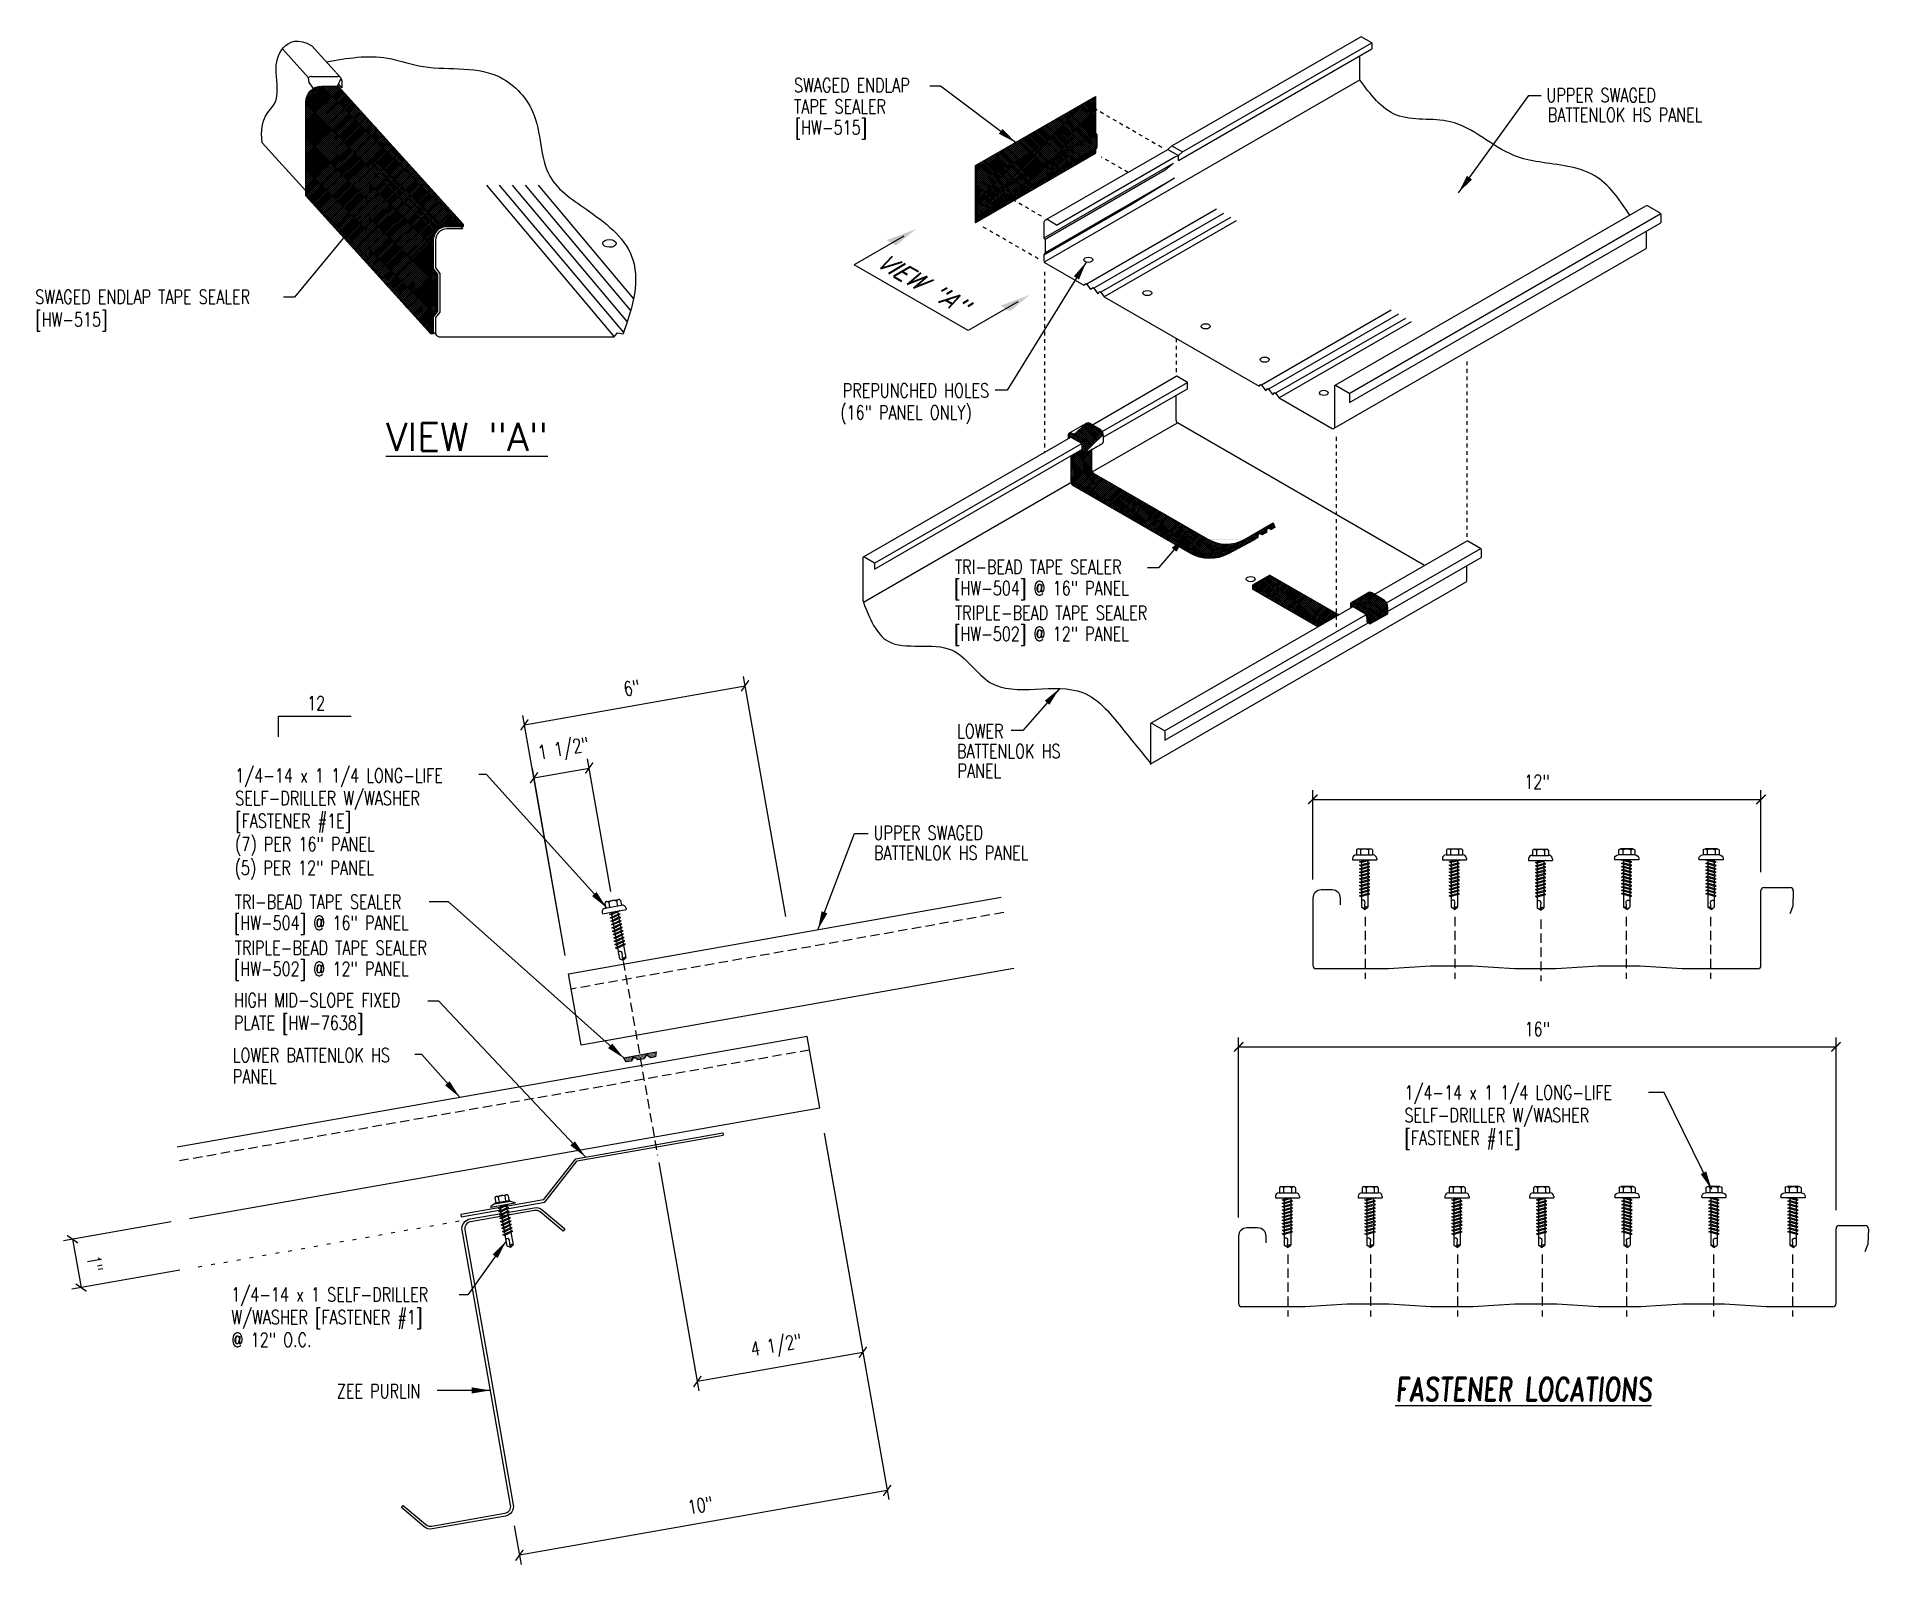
# Model space of a CAD drawing. Header units: inches. Extents: x -2.4 to 46.7, y 1.6 to 42.5.
import ezdxf
from ezdxf.enums import TextEntityAlignment as Align

# ---------------------------------------------------------------- set-up
doc = ezdxf.new("R2010")
doc.units = ezdxf.units.IN
doc.header["$MEASUREMENT"] = 0
for name, pattern in [('DASH2', [0.1875, 0.125, -0.0625]), ('DOT', [0.25, 0, -0.25]), ('HIDDEN', [0.375, 0.25, -0.125]), ('HIDDEN2', [0.1875, 0.125, -0.0625])]:
    doc.linetypes.add(name, pattern=pattern)
for name, color, linetype in [('DIM', 2, 'Continuous'), ('FASTENER', 9, 'Continuous'), ('GRID', 9, 'Continuous'), ('LABEL', 6, 'Continuous'), ('MARK', 1, 'Continuous'), ('PANEL', 11, 'Continuous'), ('STLA', 10, 'Continuous'), ('TAPE', 8, 'Continuous'), ('TEXT', 2, 'Continuous')]:
    doc.layers.add(name, color=color, linetype=linetype)
doc.styles.add('ROMAND', font='romand', dxfattribs={"height": 0.075})
doc.styles.add('TEXT', font='SIMPLEX', dxfattribs={"width": 0.75, "height": 6})
doc.styles.add('TEXT1', font='ROMANS.shx', dxfattribs={"width": 0.75, "height": 0.375})
doc.dimstyles.new('DETAIL', dxfattribs={"dimscale": 4, "dimtxt": 0.375, "dimasz": 0.0625, "dimexe": 0.0625, "dimexo": 0.125, "dimgap": 0.0625, "dimtad": 1, "dimdec": 4, "dimzin": 3, "dimdsep": 46, "dimlunit": 4, "dimtxsty": 'TEXT1', "dimblk": 'ARCHTICK', "dimcen": 0.0625, "dimclrd": 7, "dimclre": 7, "dimclrt": 2, "dimadec": 0, "dimazin": 0, "dimtfac": 0.59375, "dimtdec": 4, "dimtmove": 0, "dimatfit": 3, "dimfxl": 0, "dimfrac": 2, "dimtolj": 1, "dimtzin": 3, "dimarcsym": 0})
doc.dimstyles.new('DETAIL$7', dxfattribs={"dimscale": 4, "dimtxt": 6, "dimasz": 0.125, "dimexe": 0.0625, "dimexo": 0.125, "dimgap": 0.0625, "dimtad": 1, "dimdec": 5, "dimzin": 3, "dimdsep": 46, "dimlunit": 4, "dimtxsty": 'TEXT', "dimblk": 'ARCHTICK', "dimcen": 0.0625, "dimclrd": 7, "dimclre": 7, "dimclrt": 2, "dimadec": 0, "dimazin": 0, "dimtfac": 0.666667, "dimtdec": 5, "dimtmove": 0, "dimatfit": 3, "dimfxl": 0, "dimfrac": 2, "dimtolj": 1, "dimtzin": 3, "dimarcsym": 0})

msp = doc.modelspace()

# ---------------------------------------------------------------- texts
at = {"color": 2, "insert": (15.3708, 3.13556), "char_height": 0.375, "attachment_point": 5, "rotation": 10, "style": 'TEXT1'}
msp.add_mtext('\\A1;10"', dxfattribs=at)
at = {"layer": 'DIM', "color": 2, "insert": (11.71638, 23.35462), "char_height": 0.375, "attachment_point": 5, "rotation": 10, "style": 'TEXT1'}
msp.add_mtext('\\A1;1 1/2"', dxfattribs=at)
at = {"layer": 'FASTENER', "color": 2, "ltscale": 2, "char_height": 0.375, "attachment_point": 5, "style": 'TEXT1'}
for s, insert in [('\\A1;12"', (37.77594, 22.52033)), ('\\A1;16"', (37.78552, 15.89161))]:
    msp.add_mtext(s, dxfattribs=dict(at, insert=insert))
at = {"layer": 'TEXT', "style": 'TEXT1', "width": 0.75}
for s, p in [('SWAGED ENDLAP', (17.88314, 40.98779)), ('TAPE SEALER', (17.88314, 40.41929)), ('UPPER SWAGED', (38.03174, 40.72386)), ('[HW-515]', (17.90548, 39.85687)), ('BATTENLOK HS PANEL', (38.06898, 40.19835)), ('TRI-BEAD TAPE SEALER', (22.19226, 28.08528)), ('[HW-504] @ 16" PANEL', (22.1701, 27.52049)), ('TRIPLE-BEAD TAPE SEALER', (22.19226, 26.85493)), ('[HW-502] @ 12" PANEL', (22.1701, 26.29015)), ('LOWER', (22.25065, 23.6853)), ('BATTENLOK HS', (22.24561, 23.14873)), ('PANEL', (22.26074, 22.62729)), ('(7) PER 16" PANEL', (2.91375, 20.66028)), ('UPPER SWAGED', (20.01215, 20.96566)), ('BATTENLOK HS PANEL', (20.02387, 20.43093)), ('(5) PER 12" PANEL', (2.90103, 20.0246)), ('TRI-BEAD TAPE SEALER', (2.9061, 19.11558)), ('[HW-504] @ 16" PANEL', (2.88394, 18.55079)), ('TRIPLE-BEAD TAPE SEALER', (2.9061, 17.88524)), ('[HW-502] @ 12" PANEL', (2.88394, 17.32045)), ('HIGH MID-SLOPE FIXED', (2.88521, 16.47733)), ('PLATE [HW-7638]', (2.88521, 15.87733)), ('LOWER BATTENLOK HS', (2.85491, 15.01162)), ('PANEL', (2.85491, 14.43727)), ('1/4-14 x 1 1/4 LONG-LIFE', (34.22967, 14.01054)), ('SELF-DRILLER W/WASHER', (34.22967, 13.4034)), ('[FASTENER #1E]', (34.22967, 12.79626)), ('ZEE PURLIN', (5.64116, 6.00899))]:
    msp.add_text(s, height=0.375, dxfattribs=at).set_placement(p)
at = {"layer": 'TEXT', "style": 'TEXT1', "oblique": 30}
msp.add_text('VIEW "A"', height=0.45, rotation=330.006428, dxfattribs=at).set_placement((20.0447, 36.34142))
at = {"layer": 'TEXT', "style": 'TEXT1', "width": 0.75}
for s, p in [('PREPUNCHED HOLES', (23.10582, 32.80845)), ('(16" PANEL ONLY)', (22.63997, 32.22193))]:
    msp.add_text(s, height=0.375, dxfattribs=at).set_placement(p, align=Align.RIGHT)
at = {"layer": 'TEXT', "color": 2, "style": 'TEXT1'}
msp.add_text('%%UVIEW "A"', height=0.75, dxfattribs=at).set_placement((6.95233, 31.38782))

# ---------------------------------------------------------------- blocks, each defined once
blk = doc.blocks.new('_ArchTick')
at = {"color": 0, "linetype": 'ByBlock', "const_width": 0.15}
blk.add_lwpolyline([(-0.5, -0.5), (0.5, 0.5)], dxfattribs=at)
blk = doc.blocks.new('*D9')
at = {"layer": 'DEFPOINTS', "color": 0}
for p in [(18.604, 13.595), (14.172, 12.814), (15.294, 6.453)]:
    blk.add_point(p, dxfattribs=at)
at = {"layer": 'DIM', "color": 7, "lineweight": -2}
for p, q in [((18.691, 13.103), (19.769, 6.988)), ((14.259, 12.321), (15.337, 6.207)), ((19.725, 7.235), (15.294, 6.453))]:
    blk.add_line(p, q, dxfattribs=at)
at = {"layer": 'DIM', "color": 7, "lineweight": -2, "xscale": 0.25, "yscale": 0.25, "zscale": 0.25}
for p, rotation in [((19.725, 7.235), 10.00000000000028), ((15.294, 6.453), 190.0000000000003)]:
    blk.add_blockref('_ArchTick', p, dxfattribs=dict(at, rotation=rotation))
at = {"layer": 'DIM', "color": 2, "insert": (17.416, 7.371), "char_height": 0.375, "attachment_point": 5, "rotation": 10, "style": 'TEXT1'}
blk.add_mtext('\\A1;4 1/2"', dxfattribs=at)
blk = doc.blocks.new('*D10')
at = {"layer": 'DEFPOINTS', "color": 0}
for p in [(16.571, 25.09), (17.753, 18.419), (11.845, 17.373)]:
    blk.add_point(p, dxfattribs=at)
at = {"layer": 'DIM', "color": 7, "lineweight": -2}
for p, q in [((10.663, 24.044), (16.571, 25.09)), ((17.666, 18.911), (16.528, 25.336)), ((11.758, 17.865), (10.62, 24.29))]:
    blk.add_line(p, q, dxfattribs=at)
at = {"layer": 'DIM', "color": 7, "lineweight": -2, "xscale": 0.25, "yscale": 0.25, "zscale": 0.25}
for p, rotation in [((16.571, 25.09), 10.04325831607526), ((10.663, 24.044), 190.0432583160753)]:
    blk.add_blockref('_ArchTick', p, dxfattribs=dict(at, rotation=rotation))
at = {"layer": 'DIM', "color": 2, "insert": (13.535, 25.033), "char_height": 0.375, "attachment_point": 5, "rotation": 10.0433, "style": 'TEXT1'}
blk.add_mtext('\\A1;6"', dxfattribs=at)
blk = doc.blocks.new('*D11')
at = {"layer": 'DEFPOINTS', "color": 0}
for p in [(1.698, 10.817), (1.926, 9.523), (-1.209, 8.97)]:
    blk.add_point(p, dxfattribs=at)
at = {"layer": 'DIM', "color": 7, "lineweight": -2}
for p, q in [((1.205, 10.73), (-1.684, 10.221)), ((-1.437, 10.264), (-1.209, 8.97)), ((1.434, 9.436), (-1.455, 8.927))]:
    blk.add_line(p, q, dxfattribs=at)
at = {"layer": 'DIM', "color": 7, "lineweight": -2, "xscale": 0.25, "yscale": 0.25, "zscale": 0.25}
for p, rotation in [((-1.437, 10.264), 99.99999999999892), ((-1.209, 8.97), 279.9999999999989)]:
    blk.add_blockref('_ArchTick', p, dxfattribs=dict(at, rotation=rotation))
at = {"layer": 'DIM', "color": 2, "insert": (-0.841, 9.608), "char_height": 0.375, "attachment_point": 5, "rotation": 280, "style": 'TEXT1'}
blk.add_mtext('\\A1;1"', dxfattribs=at)
blk = doc.blocks.new('*X2')
at = {"color": 0}
for p, q in [((-0.434, 0.135), (-0.434, 0.135)), ((-0.434, 0.123), (-0.434, 0.123)), ((-0.422, 0.141), (-0.422, 0.141)), ((-0.422, 0.129), (-0.422, 0.129)), ((-0.422, 0.117), (-0.422, 0.117)), ((-0.422, 0.105), (-0.422, 0.105)), ((-0.422, 0.094), (-0.422, 0.094)), ((-0.422, 0.082), (-0.422, 0.082)), ((-0.41, 0.135), (-0.41, 0.135)), ((-0.41, 0.123), (-0.41, 0.123)), ((-0.41, 0.111), (-0.41, 0.111)), ((-0.41, 0.1), (-0.41, 0.1)), ((-0.41, 0.088), (-0.41, 0.088)), ((-0.41, 0.076), (-0.41, 0.076)), ((-0.41, 0.064), (-0.41, 0.064)), ((-0.41, 0.053), (-0.41, 0.053)), ((-0.41, 0.041), (-0.41, 0.041)), ((-0.398, 0.141), (-0.398, 0.141)), ((-0.398, 0.129), (-0.398, 0.129)), ((-0.398, 0.117), (-0.398, 0.117)), ((-0.398, 0.105), (-0.398, 0.105)), ((-0.398, 0.094), (-0.398, 0.094)), ((-0.398, 0.082), (-0.398, 0.082)), ((-0.398, 0.07), (-0.398, 0.07)), ((-0.398, 0.059), (-0.398, 0.059)), ((-0.398, 0.047), (-0.398, 0.047)), ((-0.398, 0.035), (-0.398, 0.035)), ((-0.398, 0.023), (-0.398, 0.023)), ((-0.387, 0.135), (-0.387, 0.135)), ((-0.387, 0.123), (-0.387, 0.123)), ((-0.387, 0.111), (-0.387, 0.111)), ((-0.387, 0.1), (-0.387, 0.1)), ((-0.387, 0.088), (-0.387, 0.088)), ((-0.387, 0.076), (-0.387, 0.076)), ((-0.387, 0.064), (-0.387, 0.064)), ((-0.387, 0.053), (-0.387, 0.053)), ((-0.387, 0.041), (-0.387, 0.041)), ((-0.387, 0.029), (-0.387, 0.029)), ((-0.375, 0.141), (-0.375, 0.141)), ((-0.375, 0.129), (-0.375, 0.129)), ((-0.375, 0.117), (-0.375, 0.117)), ((-0.375, 0.105), (-0.375, 0.105)), ((-0.375, 0.094), (-0.375, 0.094)), ((-0.375, 0.082), (-0.375, 0.082)), ((-0.375, 0.07), (-0.375, 0.07)), ((-0.375, 0.059), (-0.375, 0.059)), ((-0.375, 0.047), (-0.375, 0.047)), ((-0.375, 0.035), (-0.375, 0.035)), ((-0.375, 0.023), (-0.375, 0.023)), ((-0.363, 0.135), (-0.363, 0.135)), ((-0.363, 0.123), (-0.363, 0.123)), ((-0.363, 0.111), (-0.363, 0.111)), ((-0.363, 0.1), (-0.363, 0.1)), ((-0.363, 0.088), (-0.363, 0.088)), ((-0.363, 0.076), (-0.363, 0.076)), ((-0.363, 0.064), (-0.363, 0.064)), ((-0.363, 0.053), (-0.363, 0.053)), ((-0.363, 0.041), (-0.363, 0.041)), ((-0.363, 0.029), (-0.363, 0.029)), ((-0.352, 0.141), (-0.352, 0.141)), ((-0.352, 0.129), (-0.352, 0.129)), ((-0.352, 0.117), (-0.352, 0.117)), ((-0.352, 0.105), (-0.352, 0.105)), ((-0.352, 0.094), (-0.352, 0.094)), ((-0.352, 0.082), (-0.352, 0.082)), ((-0.352, 0.07), (-0.352, 0.07)), ((-0.352, 0.059), (-0.352, 0.059)), ((-0.352, 0.047), (-0.352, 0.047)), ((-0.352, 0.035), (-0.352, 0.035)), ((-0.352, 0.023), (-0.352, 0.023)), ((-0.34, 0.135), (-0.34, 0.135)), ((-0.34, 0.123), (-0.34, 0.123)), ((-0.34, 0.111), (-0.34, 0.111)), ((-0.34, 0.1), (-0.34, 0.1)), ((-0.34, 0.088), (-0.34, 0.088)), ((-0.34, 0.076), (-0.34, 0.076)), ((-0.34, 0.064), (-0.34, 0.064)), ((-0.34, 0.053), (-0.34, 0.053)), ((-0.34, 0.041), (-0.34, 0.041)), ((-0.34, 0.029), (-0.34, 0.029)), ((-0.328, 0.141), (-0.328, 0.141)), ((-0.328, 0.129), (-0.328, 0.129)), ((-0.328, 0.117), (-0.328, 0.117)), ((-0.328, 0.105), (-0.328, 0.105)), ((-0.328, 0.094), (-0.328, 0.094)), ((-0.328, 0.082), (-0.328, 0.082)), ((-0.328, 0.07), (-0.328, 0.07)), ((-0.328, 0.059), (-0.328, 0.059)), ((-0.328, 0.047), (-0.328, 0.047)), ((-0.328, 0.035), (-0.328, 0.035)), ((-0.328, 0.023), (-0.328, 0.023)), ((-0.316, 0.135), (-0.316, 0.135)), ((-0.316, 0.123), (-0.316, 0.123)), ((-0.316, 0.111), (-0.316, 0.111)), ((-0.316, 0.1), (-0.316, 0.1)), ((-0.316, 0.088), (-0.316, 0.088)), ((-0.316, 0.076), (-0.316, 0.076)), ((-0.316, 0.064), (-0.316, 0.064)), ((-0.316, 0.053), (-0.316, 0.053)), ((-0.316, 0.041), (-0.316, 0.041)), ((-0.316, 0.029), (-0.316, 0.029)), ((-0.305, 0.141), (-0.305, 0.141)), ((-0.305, 0.129), (-0.305, 0.129)), ((-0.305, 0.117), (-0.305, 0.117)), ((-0.305, 0.105), (-0.305, 0.105)), ((-0.305, 0.094), (-0.305, 0.094)), ((-0.305, 0.082), (-0.305, 0.082)), ((-0.305, 0.07), (-0.305, 0.07)), ((-0.305, 0.059), (-0.305, 0.059)), ((-0.305, 0.047), (-0.305, 0.047)), ((-0.305, 0.035), (-0.305, 0.035)), ((-0.305, 0.023), (-0.305, 0.023)), ((-0.293, 0.135), (-0.293, 0.135)), ((-0.293, 0.123), (-0.293, 0.123)), ((-0.293, 0.111), (-0.293, 0.111)), ((-0.293, 0.1), (-0.293, 0.1)), ((-0.293, 0.088), (-0.293, 0.088)), ((-0.293, 0.076), (-0.293, 0.076)), ((-0.293, 0.064), (-0.293, 0.064)), ((-0.293, 0.053), (-0.293, 0.053)), ((-0.293, 0.041), (-0.293, 0.041)), ((-0.293, 0.029), (-0.293, 0.029)), ((-0.281, 0.141), (-0.281, 0.141)), ((-0.281, 0.129), (-0.281, 0.129)), ((-0.281, 0.117), (-0.281, 0.117)), ((-0.281, 0.105), (-0.281, 0.105)), ((-0.281, 0.094), (-0.281, 0.094)), ((-0.281, 0.082), (-0.281, 0.082)), ((-0.281, 0.07), (-0.281, 0.07)), ((-0.281, 0.059), (-0.281, 0.059)), ((-0.281, 0.047), (-0.281, 0.047)), ((-0.281, 0.035), (-0.281, 0.035)), ((-0.281, 0.023), (-0.281, 0.023)), ((-0.27, 0.135), (-0.27, 0.135)), ((-0.27, 0.123), (-0.27, 0.123)), ((-0.27, 0.111), (-0.27, 0.111)), ((-0.27, 0.1), (-0.27, 0.1)), ((-0.27, 0.088), (-0.27, 0.088)), ((-0.27, 0.076), (-0.27, 0.076)), ((-0.27, 0.064), (-0.27, 0.064)), ((-0.27, 0.053), (-0.27, 0.053)), ((-0.27, 0.041), (-0.27, 0.041)), ((-0.27, 0.029), (-0.27, 0.029)), ((-0.258, 0.141), (-0.258, 0.141)), ((-0.258, 0.129), (-0.258, 0.129)), ((-0.258, 0.117), (-0.258, 0.117)), ((-0.258, 0.105), (-0.258, 0.105)), ((-0.258, 0.094), (-0.258, 0.094)), ((-0.258, 0.082), (-0.258, 0.082)), ((-0.258, 0.07), (-0.258, 0.07)), ((-0.258, 0.059), (-0.258, 0.059)), ((-0.258, 0.047), (-0.258, 0.047)), ((-0.258, 0.035), (-0.258, 0.035)), ((-0.258, 0.023), (-0.258, 0.023)), ((-0.246, 0.135), (-0.246, 0.135)), ((-0.246, 0.123), (-0.246, 0.123)), ((-0.246, 0.111), (-0.246, 0.111)), ((-0.246, 0.1), (-0.246, 0.1)), ((-0.246, 0.088), (-0.246, 0.088)), ((-0.246, 0.076), (-0.246, 0.076)), ((-0.246, 0.064), (-0.246, 0.064)), ((-0.246, 0.053), (-0.246, 0.053)), ((-0.246, 0.041), (-0.246, 0.041)), ((-0.234, 0.141), (-0.234, 0.141)), ((-0.234, 0.129), (-0.234, 0.129)), ((-0.234, 0.117), (-0.234, 0.117)), ((-0.234, 0.105), (-0.234, 0.105)), ((-0.234, 0.094), (-0.234, 0.094)), ((-0.234, 0.082), (-0.234, 0.082)), ((-0.234, 0.07), (-0.234, 0.07)), ((-0.234, 0.059), (-0.234, 0.059)), ((-0.234, 0.047), (-0.234, 0.047)), ((-0.223, 0.135), (-0.223, 0.135)), ((-0.223, 0.123), (-0.223, 0.123)), ((-0.223, 0.111), (-0.223, 0.111)), ((-0.223, 0.1), (-0.223, 0.1)), ((-0.223, 0.088), (-0.223, 0.088)), ((-0.223, 0.076), (-0.223, 0.076)), ((-0.223, 0.064), (-0.223, 0.064)), ((-0.211, 0.141), (-0.211, 0.141)), ((-0.211, 0.129), (-0.211, 0.129)), ((-0.211, 0.117), (-0.211, 0.117)), ((-0.211, 0.105), (-0.211, 0.105)), ((-0.211, 0.094), (-0.211, 0.094)), ((-0.211, 0.082), (-0.211, 0.082)), ((-0.211, 0.07), (-0.211, 0.07)), ((-0.199, 0.135), (-0.199, 0.135)), ((-0.199, 0.123), (-0.199, 0.123)), ((-0.199, 0.111), (-0.199, 0.111)), ((-0.199, 0.1), (-0.199, 0.1)), ((-0.199, 0.088), (-0.199, 0.088)), ((-0.188, 0.141), (-0.188, 0.141)), ((-0.188, 0.129), (-0.188, 0.129)), ((-0.188, 0.117), (-0.188, 0.117)), ((-0.188, 0.105), (-0.188, 0.105)), ((-0.188, 0.094), (-0.188, 0.094)), ((-0.176, 0.135), (-0.176, 0.135)), ((-0.176, 0.123), (-0.176, 0.123)), ((-0.176, 0.111), (-0.176, 0.111)), ((-0.164, 0.141), (-0.164, 0.141)), ((-0.164, 0.129), (-0.164, 0.129)), ((-0.164, 0.117), (-0.164, 0.117)), ((-0.164, 0.105), (-0.164, 0.105)), ((-0.152, 0.135), (-0.152, 0.135)), ((-0.152, 0.123), (-0.152, 0.123)), ((-0.152, 0.111), (-0.152, 0.111)), ((-0.152, 0.1), (-0.152, 0.1)), ((-0.141, 0.141), (-0.141, 0.141)), ((-0.141, 0.129), (-0.141, 0.129)), ((-0.141, 0.117), (-0.141, 0.117)), ((-0.141, 0.105), (-0.141, 0.105)), ((-0.141, 0.094), (-0.141, 0.094)), ((-0.141, 0.082), (-0.141, 0.082)), ((-0.129, 0.135), (-0.129, 0.135)), ((-0.129, 0.123), (-0.129, 0.123)), ((-0.129, 0.111), (-0.129, 0.111)), ((-0.129, 0.1), (-0.129, 0.1)), ((-0.129, 0.088), (-0.129, 0.088)), ((-0.129, 0.076), (-0.129, 0.076)), ((-0.117, 0.141), (-0.117, 0.141)), ((-0.117, 0.129), (-0.117, 0.129)), ((-0.117, 0.117), (-0.117, 0.117)), ((-0.117, 0.105), (-0.117, 0.105)), ((-0.117, 0.094), (-0.117, 0.094)), ((-0.117, 0.082), (-0.117, 0.082)), ((-0.117, 0.07), (-0.117, 0.07)), ((-0.117, 0.059), (-0.117, 0.059)), ((-0.105, 0.135), (-0.105, 0.135)), ((-0.105, 0.123), (-0.105, 0.123)), ((-0.105, 0.111), (-0.105, 0.111)), ((-0.105, 0.1), (-0.105, 0.1)), ((-0.105, 0.088), (-0.105, 0.088)), ((-0.105, 0.076), (-0.105, 0.076)), ((-0.105, 0.064), (-0.105, 0.064)), ((-0.105, 0.053), (-0.105, 0.053)), ((-0.094, 0.141), (-0.094, 0.141)), ((-0.094, 0.129), (-0.094, 0.129)), ((-0.094, 0.117), (-0.094, 0.117)), ((-0.094, 0.105), (-0.094, 0.105)), ((-0.094, 0.094), (-0.094, 0.094)), ((-0.094, 0.082), (-0.094, 0.082)), ((-0.094, 0.07), (-0.094, 0.07)), ((-0.094, 0.059), (-0.094, 0.059)), ((-0.094, 0.047), (-0.094, 0.047)), ((-0.094, 0.035), (-0.094, 0.035)), ((-0.082, 0.135), (-0.082, 0.135)), ((-0.082, 0.123), (-0.082, 0.123)), ((-0.082, 0.111), (-0.082, 0.111)), ((-0.082, 0.1), (-0.082, 0.1)), ((-0.082, 0.088), (-0.082, 0.088)), ((-0.082, 0.076), (-0.082, 0.076)), ((-0.082, 0.064), (-0.082, 0.064)), ((-0.082, 0.053), (-0.082, 0.053)), ((-0.082, 0.041), (-0.082, 0.041)), ((-0.082, 0.029), (-0.082, 0.029)), ((-0.07, 0.141), (-0.07, 0.141)), ((-0.07, 0.129), (-0.07, 0.129)), ((-0.07, 0.117), (-0.07, 0.117)), ((-0.07, 0.105), (-0.07, 0.105)), ((-0.07, 0.094), (-0.07, 0.094)), ((-0.07, 0.082), (-0.07, 0.082)), ((-0.07, 0.07), (-0.07, 0.07)), ((-0.07, 0.059), (-0.07, 0.059)), ((-0.07, 0.047), (-0.07, 0.047)), ((-0.07, 0.035), (-0.07, 0.035)), ((-0.07, 0.023), (-0.07, 0.023)), ((-0.059, 0.135), (-0.059, 0.135)), ((-0.059, 0.123), (-0.059, 0.123)), ((-0.059, 0.111), (-0.059, 0.111)), ((-0.059, 0.1), (-0.059, 0.1)), ((-0.059, 0.088), (-0.059, 0.088)), ((-0.059, 0.076), (-0.059, 0.076)), ((-0.059, 0.064), (-0.059, 0.064)), ((-0.059, 0.053), (-0.059, 0.053)), ((-0.059, 0.041), (-0.059, 0.041)), ((-0.059, 0.029), (-0.059, 0.029)), ((-0.047, 0.141), (-0.047, 0.141)), ((-0.047, 0.129), (-0.047, 0.129)), ((-0.047, 0.117), (-0.047, 0.117)), ((-0.047, 0.105), (-0.047, 0.105)), ((-0.047, 0.094), (-0.047, 0.094)), ((-0.047, 0.082), (-0.047, 0.082)), ((-0.047, 0.07), (-0.047, 0.07)), ((-0.047, 0.059), (-0.047, 0.059)), ((-0.047, 0.047), (-0.047, 0.047)), ((-0.047, 0.035), (-0.047, 0.035)), ((-0.047, 0.023), (-0.047, 0.023)), ((-0.035, 0.135), (-0.035, 0.135)), ((-0.035, 0.123), (-0.035, 0.123)), ((-0.035, 0.111), (-0.035, 0.111)), ((-0.035, 0.1), (-0.035, 0.1)), ((-0.035, 0.088), (-0.035, 0.088)), ((-0.035, 0.076), (-0.035, 0.076)), ((-0.035, 0.064), (-0.035, 0.064)), ((-0.035, 0.053), (-0.035, 0.053)), ((-0.035, 0.041), (-0.035, 0.041)), ((-0.035, 0.029), (-0.035, 0.029)), ((-0.023, 0.141), (-0.023, 0.141)), ((-0.023, 0.129), (-0.023, 0.129)), ((-0.023, 0.117), (-0.023, 0.117)), ((-0.023, 0.105), (-0.023, 0.105)), ((-0.023, 0.094), (-0.023, 0.094)), ((-0.023, 0.082), (-0.023, 0.082)), ((-0.023, 0.07), (-0.023, 0.07)), ((-0.023, 0.059), (-0.023, 0.059)), ((-0.023, 0.047), (-0.023, 0.047)), ((-0.023, 0.035), (-0.023, 0.035)), ((-0.023, 0.023), (-0.023, 0.023)), ((-0.012, 0.135), (-0.012, 0.135)), ((-0.012, 0.123), (-0.012, 0.123)), ((-0.012, 0.111), (-0.012, 0.111)), ((-0.012, 0.1), (-0.012, 0.1)), ((-0.012, 0.088), (-0.012, 0.088)), ((-0.012, 0.076), (-0.012, 0.076)), ((-0.012, 0.064), (-0.012, 0.064)), ((-0.012, 0.053), (-0.012, 0.053)), ((-0.012, 0.041), (-0.012, 0.041)), ((-0.012, 0.029), (-0.012, 0.029)), ((0, 0.141), (0, 0.141)), ((0, 0.129), (0, 0.129)), ((0, 0.117), (0, 0.117)), ((0, 0.105), (0, 0.105)), ((0, 0.094), (0, 0.094)), ((0, 0.082), (0, 0.082)), ((0, 0.07), (0, 0.07)), ((0, 0.059), (0, 0.059)), ((0, 0.047), (0, 0.047)), ((0, 0.035), (0, 0.035)), ((0, 0.023), (0, 0.023)), ((0.012, 0.135), (0.012, 0.135)), ((0.012, 0.123), (0.012, 0.123)), ((0.012, 0.111), (0.012, 0.111)), ((0.012, 0.1), (0.012, 0.1)), ((0.012, 0.088), (0.012, 0.088)), ((0.012, 0.076), (0.012, 0.076)), ((0.012, 0.064), (0.012, 0.064)), ((0.012, 0.053), (0.012, 0.053)), ((0.012, 0.041), (0.012, 0.041)), ((0.012, 0.029), (0.012, 0.029)), ((0.023, 0.141), (0.023, 0.141)), ((0.023, 0.129), (0.023, 0.129)), ((0.023, 0.117), (0.023, 0.117)), ((0.023, 0.105), (0.023, 0.105)), ((0.023, 0.094), (0.023, 0.094)), ((0.023, 0.082), (0.023, 0.082)), ((0.023, 0.07), (0.023, 0.07)), ((0.023, 0.059), (0.023, 0.059)), ((0.023, 0.047), (0.023, 0.047)), ((0.023, 0.035), (0.023, 0.035)), ((0.023, 0.023), (0.023, 0.023)), ((0.035, 0.135), (0.035, 0.135)), ((0.035, 0.123), (0.035, 0.123)), ((0.035, 0.111), (0.035, 0.111)), ((0.035, 0.1), (0.035, 0.1)), ((0.035, 0.088), (0.035, 0.088)), ((0.035, 0.076), (0.035, 0.076)), ((0.035, 0.064), (0.035, 0.064)), ((0.035, 0.053), (0.035, 0.053)), ((0.035, 0.041), (0.035, 0.041)), ((0.035, 0.029), (0.035, 0.029)), ((0.047, 0.141), (0.047, 0.141)), ((0.047, 0.129), (0.047, 0.129)), ((0.047, 0.117), (0.047, 0.117)), ((0.047, 0.105), (0.047, 0.105)), ((0.047, 0.094), (0.047, 0.094)), ((0.047, 0.082), (0.047, 0.082)), ((0.047, 0.07), (0.047, 0.07)), ((0.047, 0.059), (0.047, 0.059)), ((0.047, 0.047), (0.047, 0.047)), ((0.047, 0.035), (0.047, 0.035)), ((0.047, 0.023), (0.047, 0.023)), ((0.059, 0.135), (0.059, 0.135)), ((0.059, 0.123), (0.059, 0.123)), ((0.059, 0.111), (0.059, 0.111)), ((0.059, 0.1), (0.059, 0.1)), ((0.059, 0.088), (0.059, 0.088)), ((0.059, 0.076), (0.059, 0.076)), ((0.059, 0.064), (0.059, 0.064)), ((0.059, 0.053), (0.059, 0.053)), ((0.059, 0.041), (0.059, 0.041)), ((0.059, 0.029), (0.059, 0.029)), ((0.07, 0.141), (0.07, 0.141)), ((0.07, 0.129), (0.07, 0.129)), ((0.07, 0.117), (0.07, 0.117)), ((0.07, 0.105), (0.07, 0.105)), ((0.07, 0.094), (0.07, 0.094)), ((0.07, 0.082), (0.07, 0.082)), ((0.07, 0.07), (0.07, 0.07)), ((0.07, 0.059), (0.07, 0.059)), ((0.07, 0.047), (0.07, 0.047)), ((0.07, 0.035), (0.07, 0.035)), ((0.07, 0.023), (0.07, 0.023)), ((0.082, 0.135), (0.082, 0.135)), ((0.082, 0.123), (0.082, 0.123)), ((0.082, 0.111), (0.082, 0.111)), ((0.082, 0.1), (0.082, 0.1)), ((0.082, 0.088), (0.082, 0.088)), ((0.082, 0.076), (0.082, 0.076)), ((0.082, 0.064), (0.082, 0.064)), ((0.082, 0.053), (0.082, 0.053)), ((0.082, 0.041), (0.082, 0.041)), ((0.082, 0.029), (0.082, 0.029)), ((0.094, 0.141), (0.094, 0.141)), ((0.094, 0.129), (0.094, 0.129)), ((0.094, 0.117), (0.094, 0.117)), ((0.094, 0.105), (0.094, 0.105)), ((0.094, 0.094), (0.094, 0.094)), ((0.094, 0.082), (0.094, 0.082)), ((0.094, 0.07), (0.094, 0.07)), ((0.094, 0.059), (0.094, 0.059)), ((0.094, 0.047), (0.094, 0.047)), ((0.094, 0.035), (0.094, 0.035)), ((0.105, 0.135), (0.105, 0.135)), ((0.105, 0.123), (0.105, 0.123)), ((0.105, 0.111), (0.105, 0.111)), ((0.105, 0.1), (0.105, 0.1)), ((0.105, 0.088), (0.105, 0.088)), ((0.105, 0.076), (0.105, 0.076)), ((0.105, 0.064), (0.105, 0.064)), ((0.105, 0.053), (0.105, 0.053)), ((0.117, 0.141), (0.117, 0.141)), ((0.117, 0.129), (0.117, 0.129)), ((0.117, 0.117), (0.117, 0.117)), ((0.117, 0.105), (0.117, 0.105)), ((0.117, 0.094), (0.117, 0.094)), ((0.117, 0.082), (0.117, 0.082)), ((0.117, 0.07), (0.117, 0.07)), ((0.117, 0.059), (0.117, 0.059)), ((0.129, 0.135), (0.129, 0.135)), ((0.129, 0.123), (0.129, 0.123)), ((0.129, 0.111), (0.129, 0.111)), ((0.129, 0.1), (0.129, 0.1)), ((0.129, 0.088), (0.129, 0.088)), ((0.129, 0.076), (0.129, 0.076)), ((0.141, 0.141), (0.141, 0.141)), ((0.141, 0.129), (0.141, 0.129)), ((0.141, 0.117), (0.141, 0.117)), ((0.141, 0.105), (0.141, 0.105)), ((0.141, 0.094), (0.141, 0.094)), ((0.141, 0.082), (0.141, 0.082)), ((0.152, 0.135), (0.152, 0.135)), ((0.152, 0.123), (0.152, 0.123)), ((0.152, 0.111), (0.152, 0.111)), ((0.152, 0.1), (0.152, 0.1)), ((0.164, 0.141), (0.164, 0.141)), ((0.164, 0.129), (0.164, 0.129)), ((0.164, 0.117), (0.164, 0.117)), ((0.164, 0.105), (0.164, 0.105)), ((0.176, 0.135), (0.176, 0.135)), ((0.176, 0.123), (0.176, 0.123)), ((0.176, 0.111), (0.176, 0.111)), ((0.188, 0.141), (0.188, 0.141)), ((0.188, 0.129), (0.188, 0.129)), ((0.188, 0.117), (0.188, 0.117)), ((0.188, 0.105), (0.188, 0.105)), ((0.188, 0.094), (0.188, 0.094)), ((0.199, 0.135), (0.199, 0.135)), ((0.199, 0.123), (0.199, 0.123)), ((0.199, 0.111), (0.199, 0.111)), ((0.199, 0.1), (0.199, 0.1)), ((0.199, 0.088), (0.199, 0.088)), ((0.211, 0.141), (0.211, 0.141)), ((0.211, 0.129), (0.211, 0.129)), ((0.211, 0.117), (0.211, 0.117)), ((0.211, 0.105), (0.211, 0.105)), ((0.211, 0.094), (0.211, 0.094)), ((0.211, 0.082), (0.211, 0.082)), ((0.211, 0.07), (0.211, 0.07)), ((0.223, 0.135), (0.223, 0.135)), ((0.223, 0.123), (0.223, 0.123)), ((0.223, 0.111), (0.223, 0.111)), ((0.223, 0.1), (0.223, 0.1)), ((0.223, 0.088), (0.223, 0.088)), ((0.223, 0.076), (0.223, 0.076)), ((0.223, 0.064), (0.223, 0.064)), ((0.234, 0.141), (0.234, 0.141)), ((0.234, 0.129), (0.234, 0.129)), ((0.234, 0.117), (0.234, 0.117)), ((0.234, 0.105), (0.234, 0.105)), ((0.234, 0.094), (0.234, 0.094)), ((0.234, 0.082), (0.234, 0.082)), ((0.234, 0.07), (0.234, 0.07)), ((0.234, 0.059), (0.234, 0.059)), ((0.234, 0.047), (0.234, 0.047)), ((0.246, 0.135), (0.246, 0.135)), ((0.246, 0.123), (0.246, 0.123)), ((0.246, 0.111), (0.246, 0.111)), ((0.246, 0.1), (0.246, 0.1)), ((0.246, 0.088), (0.246, 0.088)), ((0.246, 0.076), (0.246, 0.076)), ((0.246, 0.064), (0.246, 0.064)), ((0.246, 0.053), (0.246, 0.053)), ((0.246, 0.041), (0.246, 0.041)), ((0.258, 0.141), (0.258, 0.141)), ((0.258, 0.129), (0.258, 0.129)), ((0.258, 0.117), (0.258, 0.117)), ((0.258, 0.105), (0.258, 0.105)), ((0.258, 0.094), (0.258, 0.094)), ((0.258, 0.082), (0.258, 0.082)), ((0.258, 0.07), (0.258, 0.07)), ((0.258, 0.059), (0.258, 0.059)), ((0.258, 0.047), (0.258, 0.047)), ((0.258, 0.035), (0.258, 0.035)), ((0.258, 0.023), (0.258, 0.023)), ((0.27, 0.135), (0.27, 0.135)), ((0.27, 0.123), (0.27, 0.123)), ((0.27, 0.111), (0.27, 0.111)), ((0.27, 0.1), (0.27, 0.1)), ((0.27, 0.088), (0.27, 0.088)), ((0.27, 0.076), (0.27, 0.076)), ((0.27, 0.064), (0.27, 0.064)), ((0.27, 0.053), (0.27, 0.053)), ((0.27, 0.041), (0.27, 0.041)), ((0.27, 0.029), (0.27, 0.029)), ((0.281, 0.141), (0.281, 0.141)), ((0.281, 0.129), (0.281, 0.129)), ((0.281, 0.117), (0.281, 0.117)), ((0.281, 0.105), (0.281, 0.105)), ((0.281, 0.094), (0.281, 0.094)), ((0.281, 0.082), (0.281, 0.082)), ((0.281, 0.07), (0.281, 0.07)), ((0.281, 0.059), (0.281, 0.059)), ((0.281, 0.047), (0.281, 0.047)), ((0.281, 0.035), (0.281, 0.035)), ((0.281, 0.023), (0.281, 0.023)), ((0.293, 0.135), (0.293, 0.135)), ((0.293, 0.123), (0.293, 0.123)), ((0.293, 0.111), (0.293, 0.111)), ((0.293, 0.1), (0.293, 0.1)), ((0.293, 0.088), (0.293, 0.088)), ((0.293, 0.076), (0.293, 0.076)), ((0.293, 0.064), (0.293, 0.064)), ((0.293, 0.053), (0.293, 0.053)), ((0.293, 0.041), (0.293, 0.041)), ((0.293, 0.029), (0.293, 0.029)), ((0.305, 0.141), (0.305, 0.141)), ((0.305, 0.129), (0.305, 0.129)), ((0.305, 0.117), (0.305, 0.117)), ((0.305, 0.105), (0.305, 0.105)), ((0.305, 0.094), (0.305, 0.094)), ((0.305, 0.082), (0.305, 0.082)), ((0.305, 0.07), (0.305, 0.07)), ((0.305, 0.059), (0.305, 0.059)), ((0.305, 0.047), (0.305, 0.047)), ((0.305, 0.035), (0.305, 0.035)), ((0.305, 0.023), (0.305, 0.023)), ((0.316, 0.135), (0.316, 0.135)), ((0.316, 0.123), (0.316, 0.123)), ((0.316, 0.111), (0.316, 0.111)), ((0.316, 0.1), (0.316, 0.1)), ((0.316, 0.088), (0.316, 0.088)), ((0.316, 0.076), (0.316, 0.076)), ((0.316, 0.064), (0.316, 0.064)), ((0.316, 0.053), (0.316, 0.053)), ((0.316, 0.041), (0.316, 0.041)), ((0.316, 0.029), (0.316, 0.029)), ((0.328, 0.141), (0.328, 0.141)), ((0.328, 0.129), (0.328, 0.129)), ((0.328, 0.117), (0.328, 0.117)), ((0.328, 0.105), (0.328, 0.105)), ((0.328, 0.094), (0.328, 0.094)), ((0.328, 0.082), (0.328, 0.082)), ((0.328, 0.07), (0.328, 0.07)), ((0.328, 0.059), (0.328, 0.059)), ((0.328, 0.047), (0.328, 0.047)), ((0.328, 0.035), (0.328, 0.035)), ((0.328, 0.023), (0.328, 0.023)), ((0.34, 0.135), (0.34, 0.135)), ((0.34, 0.123), (0.34, 0.123)), ((0.34, 0.111), (0.34, 0.111)), ((0.34, 0.1), (0.34, 0.1)), ((0.34, 0.088), (0.34, 0.088)), ((0.34, 0.076), (0.34, 0.076)), ((0.34, 0.064), (0.34, 0.064)), ((0.34, 0.053), (0.34, 0.053)), ((0.34, 0.041), (0.34, 0.041)), ((0.34, 0.029), (0.34, 0.029)), ((0.352, 0.141), (0.352, 0.141)), ((0.352, 0.129), (0.352, 0.129)), ((0.352, 0.117), (0.352, 0.117)), ((0.352, 0.105), (0.352, 0.105)), ((0.352, 0.094), (0.352, 0.094)), ((0.352, 0.082), (0.352, 0.082)), ((0.352, 0.07), (0.352, 0.07)), ((0.352, 0.059), (0.352, 0.059)), ((0.352, 0.047), (0.352, 0.047)), ((0.352, 0.035), (0.352, 0.035)), ((0.352, 0.023), (0.352, 0.023)), ((0.363, 0.135), (0.363, 0.135)), ((0.363, 0.123), (0.363, 0.123)), ((0.363, 0.111), (0.363, 0.111)), ((0.363, 0.1), (0.363, 0.1)), ((0.363, 0.088), (0.363, 0.088)), ((0.363, 0.076), (0.363, 0.076)), ((0.363, 0.064), (0.363, 0.064)), ((0.363, 0.053), (0.363, 0.053)), ((0.363, 0.041), (0.363, 0.041)), ((0.363, 0.029), (0.363, 0.029)), ((0.375, 0.141), (0.375, 0.141)), ((0.375, 0.129), (0.375, 0.129)), ((0.375, 0.117), (0.375, 0.117)), ((0.375, 0.105), (0.375, 0.105)), ((0.375, 0.094), (0.375, 0.094)), ((0.375, 0.082), (0.375, 0.082)), ((0.375, 0.07), (0.375, 0.07)), ((0.375, 0.059), (0.375, 0.059)), ((0.375, 0.047), (0.375, 0.047)), ((0.375, 0.035), (0.375, 0.035)), ((0.375, 0.023), (0.375, 0.023)), ((0.387, 0.135), (0.387, 0.135)), ((0.387, 0.123), (0.387, 0.123)), ((0.387, 0.111), (0.387, 0.111)), ((0.387, 0.1), (0.387, 0.1)), ((0.387, 0.088), (0.387, 0.088)), ((0.387, 0.076), (0.387, 0.076)), ((0.387, 0.064), (0.387, 0.064)), ((0.387, 0.053), (0.387, 0.053)), ((0.387, 0.041), (0.387, 0.041)), ((0.387, 0.029), (0.387, 0.029)), ((0.398, 0.141), (0.398, 0.141)), ((0.398, 0.129), (0.398, 0.129)), ((0.398, 0.117), (0.398, 0.117)), ((0.398, 0.105), (0.398, 0.105)), ((0.398, 0.094), (0.398, 0.094)), ((0.398, 0.082), (0.398, 0.082)), ((0.398, 0.07), (0.398, 0.07)), ((0.398, 0.059), (0.398, 0.059)), ((0.398, 0.047), (0.398, 0.047)), ((0.398, 0.035), (0.398, 0.035)), ((0.398, 0.023), (0.398, 0.023)), ((0.41, 0.135), (0.41, 0.135)), ((0.41, 0.123), (0.41, 0.123)), ((0.41, 0.111), (0.41, 0.111)), ((0.41, 0.1), (0.41, 0.1)), ((0.41, 0.088), (0.41, 0.088)), ((0.41, 0.076), (0.41, 0.076)), ((0.41, 0.064), (0.41, 0.064)), ((0.41, 0.053), (0.41, 0.053)), ((0.41, 0.041), (0.41, 0.041)), ((0.422, 0.141), (0.422, 0.141)), ((0.422, 0.129), (0.422, 0.129)), ((0.422, 0.117), (0.422, 0.117)), ((0.422, 0.105), (0.422, 0.105)), ((0.422, 0.094), (0.422, 0.094)), ((0.422, 0.082), (0.422, 0.082)), ((0.434, 0.135), (0.434, 0.135)), ((0.434, 0.123), (0.434, 0.123))]:
    blk.add_line(p, q, dxfattribs=at)
blk = doc.blocks.new('TRIBEAD')
at = {"layer": 'TAPE', "color": 9}
blk.add_lwpolyline([(-0.403, 0.018), (-0.442, 0.141), (0.442, 0.141), (0.403, 0.018), (0.26, 0.018), (0.17, 0.109), (0.079, 0.018), (0, 0.018), (-0.079, 0.018), (-0.17, 0.109), (-0.26, 0.018)], close=True, dxfattribs=at)
at = {"layer": 'TAPE', "color": 251}
blk.add_blockref('*X2', (0, 0), dxfattribs=at)
blk = doc.blocks.new('FZ7')
at = {"layer": 'FASTENER'}
for p, q in [((-0.324, 0.071), (-0.324, 0.037)), ((-0.324, 0.037), (0.324, 0.037)), ((-0.224, 0.171), (0.215, 0.171)), ((-0.215, 0.305), (-0.215, 0.171)), ((-0.161, 0.337), (0.161, 0.337)), ((-0.139, -0.016), (0.046, 0.037)), ((-0.107, 0.305), (-0.107, 0.171)), ((-0.104, -0.036), (0.139, 0.033)), ((-0.086, 0.037), (-0.086, -0.001)), ((-0.086, 0.037), (0.086, 0.037)), ((0.086, 0.037), (0.133, 0.037)), ((0.086, 0.018), (0.086, -0.042)), ((0.107, 0.305), (0.107, 0.171)), ((0.139, 0.033), (0.133, 0.037)), ((0.215, 0.305), (0.215, 0.171)), ((0.324, 0.071), (0.324, 0.037)), ((-0.104, -0.036), (-0.139, -0.016)), ((-0.139, -0.107), (0.104, -0.038)), ((-0.104, -0.127), (-0.139, -0.107)), ((-0.139, -0.198), (0.104, -0.128)), ((-0.104, -0.218), (-0.139, -0.198)), ((-0.139, -0.289), (0.104, -0.219)), ((-0.104, -0.309), (-0.139, -0.289)), ((-0.139, -0.38), (0.104, -0.31)), ((-0.104, -0.4), (-0.139, -0.38)), ((-0.139, -0.47), (0.104, -0.401)), ((-0.104, -0.491), (-0.139, -0.47)), ((-0.104, -0.127), (0.139, -0.058)), ((-0.104, -0.218), (0.139, -0.149)), ((-0.104, -0.309), (0.139, -0.239)), ((-0.104, -0.4), (0.139, -0.33)), ((-0.104, -0.491), (0.139, -0.421)), ((-0.086, -0.031), (-0.086, -0.092)), ((-0.086, -0.122), (-0.086, -0.183)), ((-0.086, -0.213), (-0.086, -0.274)), ((-0.086, -0.304), (-0.086, -0.364)), ((-0.086, -0.395), (-0.086, -0.455)), ((-0.086, -0.486), (-0.086, -0.546)), ((0.086, -0.073), (0.086, -0.133)), ((0.086, -0.164), (0.086, -0.224)), ((0.086, -0.255), (0.086, -0.315)), ((0.086, -0.345), (0.086, -0.406)), ((0.086, -0.436), (0.086, -0.497)), ((0.139, -0.058), (0.104, -0.038)), ((0.139, -0.149), (0.104, -0.128)), ((0.139, -0.239), (0.104, -0.219)), ((0.139, -0.33), (0.104, -0.31)), ((0.139, -0.421), (0.104, -0.401)), ((-0.139, -0.561), (0.104, -0.492)), ((-0.104, -0.581), (-0.139, -0.561)), ((-0.139, -0.652), (0.104, -0.583)), ((-0.104, -0.672), (-0.139, -0.652)), ((-0.139, -0.743), (0.104, -0.674)), ((-0.104, -0.763), (-0.139, -0.743)), ((-0.139, -0.834), (0.104, -0.765)), ((-0.104, -0.854), (-0.139, -0.834)), ((-0.139, -0.925), (0.104, -0.856)), ((-0.104, -0.945), (-0.139, -0.925)), ((-0.104, -0.581), (0.139, -0.512)), ((-0.104, -0.672), (0.139, -0.603)), ((-0.104, -0.763), (0.139, -0.694)), ((-0.104, -0.854), (0.139, -0.785)), ((-0.104, -0.945), (0.139, -0.876)), ((-0.086, -0.577), (-0.086, -0.637)), ((-0.086, -0.667), (-0.086, -0.728)), ((-0.086, -0.758), (-0.086, -0.819)), ((-0.086, -0.849), (-0.086, -0.91)), ((-0.086, -0.94), (-0.086, -1.232)), ((0.086, -0.527), (0.086, -0.588)), ((0.086, -0.618), (0.086, -0.679)), ((0.086, -0.709), (0.086, -0.77)), ((0.086, -0.8), (0.086, -0.861)), ((0.086, -0.891), (0.086, -1.232)), ((0.139, -0.512), (0.104, -0.492)), ((0.139, -0.603), (0.104, -0.583)), ((0.139, -0.694), (0.104, -0.674)), ((0.139, -0.785), (0.104, -0.765)), ((0.139, -0.876), (0.104, -0.856)), ((0, -1.293), (-0.086, -1.232)), ((-0.002, -1.277), (0.014, -1.091)), ((0, -1.293), (0.086, -1.232))]:
    blk.add_line(p, q, dxfattribs=at)
for centre, radius, start, end in [((-0.224, 0.071), 0.1, 90, 180), ((-0.161, 0.274), 0.0628, 29.8754, 150.1246), ((0, 0.141), 0.196, 56.9974, 123.0026), ((0.161, 0.274), 0.0628, 29.8754, 150.1246), ((0.224, 0.071), 0.1, 0, 90), ((-0.046, -1.102), 0.0615, 11.1445, 130.906), ((0.054, -1.278), 0.0563, 55.4585, 194.8454)]:
    blk.add_arc(centre, radius, start, end, dxfattribs=at)
blk = doc.blocks.new('dsc-HW-515')
at = {"layer": 'TEXT', "style": 'TEXT1', "width": 0.75}
for s, p in [('SWAGED ENDLAP TAPE SEALER', (0, 0)), ('[HW-515]', (0, -0.6))]:
    blk.add_text(s, height=0.375, dxfattribs=at).set_placement(p)
at = {"layer": 'TEXT', "style": 'TEXT1', "flags": 1}
for tag, p in [('COLOR', (0, -1.2)), ('CALC', (0, -1.2)), ('OPT1', (0, -1.2)), ('OPT2', (0, -1.2)), ('OPT3', (0, -1.2)), ('GAGE', (0, -1.2)), ('SHPLN', (0, -1.2)), ('PART', (0, -1.2)), ('DESCRIPTION', (0, -1.2)), ('MULTIPLE', (0, -1.2)), ('SPARE1', (0, -1.8)), ('SPARE2', (0, -1.8)), ('SPARE3', (0, -1.8)), ('SPARE4', (0, -1.8)), ('SPARE5', (0, -1.8)), ('SPARE6', (0, -1.8)), ('SPARE7', (0, -1.8)), ('SPARE8', (0, -1.8)), ('SPARE9', (0, -1.8)), ('SPARE10', (0, -1.8))]:
    blk.add_attdef(tag, p, '', height=0.375, dxfattribs=at)
blk = doc.blocks.new('slopl1')
at = {"layer": 'MARK', "color": 6}
blk.add_lwpolyline([(0, 0), (0, 0.137), (0.487, 0.137)], dxfattribs=at)
at = {"layer": 'MARK', "color": 2, "style": 'TEXT1', "width": 0.75}
blk.add_text('12', height=0.0938, dxfattribs=at).set_placement((0.191, 0.178))
blk.add_attdef('SLOPL1', text='', height=0.0938, dxfattribs=at).set_placement((-0.055, 0.024), align=Align.RIGHT)
blk = doc.blocks.new('FD-F1e')
at = {"layer": 'TEXT', "style": 'TEXT1', "width": 0.75}
for s, p in [('1/4-14 x 1 1/4 LONG-LIFE', (0.005, -0.041)), ('SELF-DRILLER W/WASHER', (0.005, -0.193)), ('[FASTENER #1E]', (0.005, -0.344))]:
    blk.add_text(s, height=0.09375, dxfattribs=at).set_placement(p)
blk.add_attdef('(QUANTITY)', (0.926, -0.344), '', height=0.0938, dxfattribs=at)
at = {"layer": 'TEXT', "style": 'TEXT1', "flags": 1}
for tag, p in [('Color', (0.024, -0.534)), ('Calc', (0.024, -0.534)), ('Opt1', (0.024, -0.534)), ('Opt2', (0.024, -0.534)), ('Opt3', (0.024, -0.534)), ('Description', (0.024, -0.534)), ('Multiple', (0.024, -0.534)), ('Part', (0.024, -0.534)), ('Spare1', (0.024, -0.721)), ('Spare2', (0.024, -0.721)), ('Spare3', (0.024, -0.721)), ('Spare4', (0.024, -0.721)), ('Spare5', (0.024, -0.721)), ('Spare6', (0.024, -0.721)), ('Spare7', (0.024, -0.721)), ('Spare8', (0.024, -0.721)), ('Spare9', (0.024, -0.721)), ('Spare10', (0.024, -0.721))]:
    blk.add_attdef(tag, p, '', height=0.0938, dxfattribs=at)
blk = doc.blocks.new('A$C38CB5D69')
at = {"layer": 'STLA'}
for p, q in [((0.58, 6.073), (4.52, 6.767)), ((0.615, 6.015), (4.53, 6.706)), ((4.52, 6.767), (4.53, 6.706)), ((-0.283, 4.969), (0.58, 6.073)), ((-0.248, 4.911), (0.615, 6.015)), ((-0.283, 4.969), (-2.497, 4.578)), ((-2.487, 4.517), (-0.248, 4.911)), ((-2.497, 4.578), (-2.487, 4.517))]:
    blk.add_line(p, q, dxfattribs=at)
blk = doc.blocks.new('SD9')
at = {"layer": 'FASTENER'}
for p, q in [((-0.217, 0.114), (-0.326, 0.059)), ((-0.326, 0.059), (-0.326, 0.049)), ((-0.326, 0.049), (0.326, 0.049)), ((-0.217, 0.114), (0.217, 0.114)), ((-0.193, 0.137), (0.193, 0.137)), ((-0.193, 0.119), (0.193, 0.119)), ((-0.181, 0.276), (-0.181, 0.137)), ((-0.181, 0.137), (0.181, 0.137)), ((-0.139, -0.016), (0.046, 0.037)), ((-0.135, 0.302), (0.135, 0.302)), ((-0.104, -0.036), (0.139, 0.033)), ((-0.089, 0.276), (-0.089, 0.137)), ((-0.086, 0.037), (-0.086, -0.001)), ((-0.086, 0.037), (0.086, 0.037)), ((0.086, 0.037), (0.133, 0.037)), ((0.086, 0.018), (0.086, -0.042)), ((0.089, 0.276), (0.089, 0.137)), ((0.139, 0.033), (0.133, 0.037)), ((0.181, 0.276), (0.181, 0.137)), ((0.217, 0.114), (0.326, 0.059)), ((0.326, 0.059), (0.326, 0.049)), ((-0.104, -0.036), (-0.139, -0.016)), ((-0.139, -0.107), (0.104, -0.038)), ((-0.104, -0.127), (-0.139, -0.107)), ((-0.139, -0.198), (0.104, -0.128)), ((-0.104, -0.218), (-0.139, -0.198)), ((-0.139, -0.289), (0.104, -0.219)), ((-0.104, -0.309), (-0.139, -0.289)), ((-0.139, -0.38), (0.104, -0.31)), ((-0.104, -0.4), (-0.139, -0.38)), ((-0.139, -0.47), (0.104, -0.401)), ((-0.104, -0.491), (-0.139, -0.47)), ((-0.104, -0.127), (0.139, -0.058)), ((-0.104, -0.218), (0.139, -0.149)), ((-0.104, -0.309), (0.139, -0.239)), ((-0.104, -0.4), (0.139, -0.33)), ((-0.104, -0.491), (0.139, -0.421)), ((-0.086, -0.031), (-0.086, -0.092)), ((-0.086, -0.122), (-0.086, -0.183)), ((-0.086, -0.213), (-0.086, -0.274)), ((-0.086, -0.304), (-0.086, -0.364)), ((-0.086, -0.395), (-0.086, -0.455)), ((-0.086, -0.486), (-0.086, -0.546)), ((0.086, -0.073), (0.086, -0.133)), ((0.086, -0.164), (0.086, -0.224)), ((0.086, -0.255), (0.086, -0.315)), ((0.086, -0.345), (0.086, -0.406)), ((0.086, -0.436), (0.086, -0.497)), ((0.139, -0.058), (0.104, -0.038)), ((0.139, -0.149), (0.104, -0.128)), ((0.139, -0.239), (0.104, -0.219)), ((0.139, -0.33), (0.104, -0.31)), ((0.139, -0.421), (0.104, -0.401)), ((-0.139, -0.561), (0.104, -0.492)), ((-0.104, -0.581), (-0.139, -0.561)), ((-0.139, -0.652), (0.104, -0.583)), ((-0.104, -0.672), (-0.139, -0.652)), ((-0.139, -0.743), (0.104, -0.674)), ((-0.104, -0.763), (-0.139, -0.743)), ((-0.104, -0.581), (0.139, -0.512)), ((-0.104, -0.672), (0.139, -0.603)), ((-0.104, -0.763), (0.139, -0.694)), ((-0.086, -0.577), (-0.086, -0.637)), ((-0.086, -0.667), (-0.086, -0.728)), ((-0.086, -0.758), (-0.086, -1.05)), ((-0.002, -1.095), (0.014, -0.909)), ((0.086, -0.527), (0.086, -0.588)), ((0.086, -0.618), (0.086, -0.679)), ((0.086, -0.709), (0.086, -1.05)), ((0.139, -0.512), (0.104, -0.492)), ((0.139, -0.603), (0.104, -0.583)), ((0.139, -0.694), (0.104, -0.674)), ((0, -1.111), (-0.086, -1.05)), ((0, -1.111), (0.086, -1.05))]:
    blk.add_line(p, q, dxfattribs=at)
blk.add_lwpolyline([(-0.331, 0.037), (-0.331, 0.049), (0.331, 0.049), (0.331, 0.037)], close=True, dxfattribs=at)
for centre, radius, start, end in [((-0.193, 0.128), 0.00894, 90, 270), ((-0.135, 0.25), 0.0527, 29.8754, 150.1246), ((0, 0.138), 0.164, 56.9974, 123.0026), ((0.135, 0.25), 0.0527, 29.8754, 150.1246), ((0.193, 0.128), 0.00894, 270, 90), ((-0.046, -0.921), 0.0615, 11.1445, 130.906), ((0.054, -1.097), 0.0563, 55.4585, 194.8454)]:
    blk.add_arc(centre, radius, start, end, dxfattribs=at)
blk = doc.blocks.new('LAY-LAB')
at = {"layer": 'LABEL', "color": 6, "style": 'ROMAND', "oblique": 5, "width": 0.75}
blk.add_attdef('LAY-LAB', (0.017, 0.036), '', height=0.188, dxfattribs=at)
blk = doc.blocks.new('A$C26063C30')
at = {"layer": 'PANEL'}
for p, q in [((-9.353, 4.936), (-9.353, 3.128)), ((-8.834, 5.155), (-9.133, 5.155)), ((-8.614, 4.756), (-8.614, 4.936)), ((6.648, 3.128), (6.647, 5.136)), ((6.729, 5.218), (7.431, 5.218)), ((7.513, 5.133), (7.498, 4.718)), ((7.498, 4.718), (7.417, 4.517)), ((-7.568, 3.046), (-9.271, 3.046)), ((-6.446, 3.116), (-7.568, 3.046)), ((-5.323, 3.116), (-6.446, 3.116)), ((-4.2, 3.046), (-5.323, 3.116)), ((-3.078, 3.046), (-4.2, 3.046)), ((-1.955, 3.116), (-3.078, 3.046)), ((-0.833, 3.116), (-1.955, 3.116)), ((0.29, 3.046), (-0.833, 3.116)), ((1.413, 3.046), (0.29, 3.046)), ((2.535, 3.116), (1.413, 3.046)), ((3.658, 3.116), (2.535, 3.116)), ((4.781, 3.046), (3.658, 3.116)), ((6.566, 3.046), (4.781, 3.046)), ((6.102, 3.046), (5.395, 3.046))]:
    blk.add_line(p, q, dxfattribs=at)
for centre, radius, start, end in [((-9.133, 4.936), 0.219, 90.0066, 179.9876), ((-8.834, 4.936), 0.219, 0.0002, 89.9971), ((6.729, 5.136), 0.0819, 90.0207, 180.0011), ((7.431, 5.136), 0.0819, 358.0446, 89.9978), ((-9.271, 3.128), 0.082, 179.9967, 270.0212), ((6.566, 3.128), 0.082, 270, 0.0002)]:
    blk.add_arc(centre, radius, start, end, dxfattribs=at)
blk = doc.blocks.new('A$C0AB665B0')
at = {"layer": 'PANEL'}
for p, q in [((-7.963, 3.117), (-8.262, 3.117)), ((3.518, 1.09), (3.518, 3.098)), ((3.6, 3.18), (4.302, 3.18)), ((4.384, 3.095), (4.369, 2.68)), ((-8.482, 2.898), (-8.482, 1.09)), ((-7.744, 2.718), (-7.744, 2.898)), ((4.369, 2.68), (4.288, 2.479)), ((-6.453, 1.008), (-8.4, 1.008)), ((-5.331, 1.078), (-6.453, 1.008)), ((-4.208, 1.078), (-5.331, 1.078)), ((-3.085, 1.008), (-4.208, 1.078)), ((-1.963, 1.008), (-3.085, 1.008)), ((-0.84, 1.078), (-1.963, 1.008)), ((0.283, 1.078), (-0.84, 1.078)), ((1.405, 1.008), (0.283, 1.078)), ((3.436, 1.008), (1.405, 1.008))]:
    blk.add_line(p, q, dxfattribs=at)
for centre, radius, start, end in [((-8.262, 2.898), 0.219, 90.0066, 179.9876), ((-7.963, 2.898), 0.219, 0.0002, 89.9971), ((3.6, 3.098), 0.0819, 90.0207, 180.0011), ((4.302, 3.098), 0.0819, 358.0446, 89.9978), ((-8.4, 1.09), 0.082, 179.9967, 270.0212), ((3.436, 1.09), 0.082, 270, 0.0002)]:
    blk.add_arc(centre, radius, start, end, dxfattribs=at)
blk = doc.blocks.new('FD-F1')
at = {"style": 'TEXT1', "width": 0.75}
blk.add_attdef('COLOR', (0.005, -0.496), '', height=0.0938, dxfattribs=at)
at = {"layer": 'TEXT', "style": 'TEXT1', "width": 0.75}
for s, p in [('1/4-14 x 1 SELF-DRILLER', (0.005, -0.041)), ('W/WASHER [FASTENER #1]', (0.005, -0.193))]:
    blk.add_text(s, height=0.09375, dxfattribs=at).set_placement(p)
blk.add_attdef('(QUANTITY)', (0.005, -0.344), '', height=0.0938, dxfattribs=at)

# ---------------------------------------------------------------- dimensions: what is measured, and where the dimension line sits
at = {"layer": 'DIM'}
for p1, p2, distance, picture, middle in [((11.84482, 17.37272), (17.75288, 18.41907), 6.77502, '*D10', (13.53481, 25.03306)), ((18.60381, 13.59496), (14.17218, 12.81355), 6.4585, '*D9', (17.41648, 7.37145))]:
    dim = msp.add_aligned_dim(p1=p1, p2=p2, distance=distance, dimstyle='DETAIL', dxfattribs=at)
    dim.commit()
    dim.dimension.update_dxf_attribs({"geometry": picture, "text_midpoint": middle})
dim = msp.add_linear_dim(base=(-1.20922, 8.97044), p1=(1.69754, 10.81708), p2=(1.92624, 9.52331), angle=280, text='1"', dimstyle='DETAIL', dxfattribs=at)
dim.commit()
dim.dimension.update_dxf_attribs({"geometry": '*D11', "text_midpoint": (-1.30719, 9.52605), "dimtype": 160})

# ---------------------------------------------------------------- hatches: boundary and pattern name
at = {"layer": 'TAPE'}
h = msp.add_hatch(dxfattribs=at)
h.set_pattern_fill('ANSI37', color=256, scale=0.3, style=0)
edge = h.paths.add_edge_path()
edge.add_line((8.15428, 37.02782), (8.15428, 34.51924))
edge.add_line((8.15428, 34.51924), (4.81052, 38.21706))
edge.add_line((4.81052, 38.21706), (4.81052, 40.72564))
edge.add_arc((5.24007, 40.72556), 0.42955, 90.006587, 179.989629, ccw=False)
edge.add_line((5.24002, 41.15511), (5.67529, 41.15516))
edge.add_line((5.67529, 41.15516), (9.01905, 37.45734))
edge.add_line((9.01905, 37.45734), (8.58378, 37.45729))
edge.add_arc((8.58383, 37.02774), 0.42955, 90.006587, 179.989629)
h = msp.add_hatch(dxfattribs=at)
h.set_pattern_fill('ANSI37', color=256, scale=0.3, style=0)
h.paths.add_polyline_path([(25.95634, 39.8895), (25.95634, 40.87095), (22.75739, 39.03553), (22.75739, 38.04414)])
h.paths.add_polyline_path([(25.98751, 39.50821), (25.98751, 39.85055), (22.78856, 38.00519), (22.78856, 37.66285)])
h.paths.add_polyline_path([(25.95634, 39.35485), (25.95634, 39.44803), (22.75739, 37.60267), (22.75739, 37.50949)])
h = msp.add_hatch(dxfattribs=at)
h.set_pattern_fill('ANSI37', color=256, scale=0.3, style=0)
h.paths.add_polyline_path([(25.98751, 39.85055), (25.95634, 39.8895), (22.75739, 38.04414), (22.78856, 38.00519)])
h.paths.add_polyline_path([(25.95634, 39.44803), (25.98751, 39.50821), (22.78856, 37.66285), (22.75739, 37.60267)])
h = msp.add_hatch(dxfattribs=at)
h.set_pattern_fill('ANSI37', color=256, scale=0.3, style=0)
h.paths.add_polyline_path([(22.75739, 39.03559), (22.75739, 38.04414), (22.78856, 38.00519), (22.78856, 37.66285), (22.75739, 37.60267), (22.75739, 37.5095), (22.73943, 37.49913), (22.73943, 39.02522)])
h = msp.add_hatch(dxfattribs=at)
h.set_pattern_fill('ANSI37', color=256, scale=0.3, style=0)
edge = h.paths.add_edge_path()
edge.add_line((9.01905, 37.38786), (8.58379, 37.38782))
edge.add_arc((8.58383, 37.02774), 0.36008, 90.006587, 179.988673)
edge.add_line((8.22375, 37.02781), (8.22375, 36.26032))
edge.add_line((8.22375, 36.26032), (8.33951, 36.11668))
edge.add_line((8.33951, 36.11668), (8.33951, 35.11968))
edge.add_line((8.33951, 35.11968), (8.22375, 34.97604))
edge.add_line((8.22375, 34.97604), (8.22375, 34.51924))
edge.add_line((8.22375, 34.51924), (8.15428, 34.51924))
edge.add_line((8.15428, 34.51924), (8.15428, 37.02782))
edge.add_arc((8.58383, 37.02774), 0.42955, 90.006587, 179.989629, ccw=False)
edge.add_line((8.58378, 37.45729), (9.01905, 37.45734))
edge.add_line((9.01905, 37.45734), (9.01905, 37.38786))
h = msp.add_hatch(dxfattribs=at)
h.set_pattern_fill('ANSI37', color=256, scale=0.3, style=0)
edge = h.paths.add_edge_path()
edge.add_line((25.25974, 31.86317), (25.69316, 32.11393))
edge.add_ellipse((25.32997, 31.73131), major_axis=(-0.07478, 0.12953), ratio=0.57735027, start_angle=-47.281155, end_angle=-3.393913)
edge.add_line((25.32568, 31.8558), (25.58761, 31.70486))
edge.add_ellipse((25.5875, 31.5828), major_axis=(-0.07478, 0.12953), ratio=0.57735027, start_angle=223.903559, end_angle=315.099655)
edge.add_line((25.69324, 31.52408), (25.69324, 31.34363))
edge.add_line((26.1364, 31.57561), (25.66685, 31.30452))
edge.add_ellipse((25.59085, 31.43332), major_axis=(-0.07478, 0.12953), ratio=0.57735027, start_angle=134.980967, end_angle=210.498728)
edge.add_line((26.16502, 31.79647), (26.16502, 31.61601))
edge.add_ellipse((26.06263, 31.70571), major_axis=(-0.07478, 0.12953), ratio=0.57735027, start_angle=179.055328, end_angle=210.498728)
edge.add_ellipse((26.05928, 31.85518), major_axis=(-0.07478, 0.12953), ratio=0.57735027, start_angle=223.903559, end_angle=315.099655)
edge.add_line((25.82014, 32.1151), (26.05939, 31.97724))
edge.add_arc((25.75764, 32.00684), 0.125, 60.000704, 121.05126)
h = msp.add_hatch(dxfattribs=at)
h.set_pattern_fill('ANSI37', color=256, scale=0.3, style=0)
edge = h.paths.add_edge_path()
edge.add_arc((25.56949, 31.5744), 0.01992, -1.648752, 69.699978, ccw=False)
edge.add_line((25.5894, 31.57383), (25.5894, 31.41658))
edge.add_line((25.5894, 31.41658), (25.49877, 31.36425))
edge.add_line((25.49877, 31.36425), (25.59081, 31.31122))
edge.add_ellipse((25.59085, 31.43332), major_axis=(-0.07478, 0.12953), ratio=0.57735027, start_angle=134.980967, end_angle=210.498728)
edge.add_line((25.69324, 31.34363), (25.69324, 31.52408))
edge.add_ellipse((25.5875, 31.5828), major_axis=(-0.07478, 0.12953), ratio=0.57735027, start_angle=226.096441, end_angle=314.940656)
edge.add_line((25.58761, 31.70486), (25.33406, 31.85098))
edge.add_ellipse((25.32997, 31.73131), major_axis=(-0.07478, 0.12953), ratio=0.57735027, start_angle=-47.281155, end_angle=-47.217215, ccw=False)
edge.add_ellipse((25.32997, 31.73131), major_axis=(-0.07478, 0.12953), ratio=0.57735027, start_angle=-47.217215, end_angle=-42.678534, ccw=False)
edge.add_line((25.33406, 31.85098), (25.32568, 31.8558))
edge.add_ellipse((25.32997, 31.73131), major_axis=(-0.07478, 0.12953), ratio=0.57735027, start_angle=-42.678534, end_angle=-3.393913)
edge.add_ellipse((25.32997, 31.73131), major_axis=(-0.07478, 0.12953), ratio=0.57735027, start_angle=-3.393913, end_angle=47.182444)
edge.add_line((25.22428, 31.78767), (25.22428, 31.70898))
edge.add_line((25.22428, 31.70898), (25.29765, 31.75133))
edge.add_line((25.29765, 31.75133), (25.5764, 31.59308))
h = msp.add_hatch(dxfattribs=at)
h.set_pattern_fill('ANSI37', color=256, scale=0.3, style=0)
h.set_pattern_definition([(45, (-3.219627, -1.36577), (-0.026516504, 0.026516504), []), (135, (-3.219627, -1.36577), (-0.026516504, -0.026516504), [])])
edge = h.paths.add_edge_path()
edge.add_arc((28.99678, 29.6158), 1, 240.000704, 298.749202)
edge.add_line((29.47776, 28.73906), (30.11181, 29.08875))
edge.add_line((30.11181, 29.08875), (30.71767, 29.45358))
edge.add_line((30.71767, 29.45358), (29.94509, 29.00877))
edge.add_arc((29.46019, 29.88334), 1, 240.000701, 299.005841, ccw=False)
edge.add_line((28.9602, 29.01731), (25.91486, 30.77549))
edge.add_arc((25.97736, 30.88375), 0.125, 180, 240.000701, ccw=False)
edge.add_line((25.85236, 30.88375), (25.85236, 31.41162))
edge.add_line((25.85236, 31.41162), (25.66685, 31.30452))
edge.add_ellipse((25.59085, 31.43332), major_axis=(-0.07478, 0.12953), ratio=0.57735027, start_angle=134.980967, end_angle=180.944672, ccw=False)
edge.add_line((25.59081, 31.31122), (25.49877, 31.36425))
edge.add_line((25.49877, 31.36425), (25.38895, 31.30084))
edge.add_line((25.38895, 31.30084), (25.38895, 30.58011))
edge.add_arc((25.45145, 30.58011), 0.0625, 180, 240.000704)
edge.add_line((25.4202, 30.52599), (28.49679, 28.74976))
h = msp.add_hatch(dxfattribs=at)
h.set_pattern_fill('ANSI37', color=256, scale=0.3, style=0)
h.paths.add_polyline_path([(25.4202, 30.52599, -0.26795249), (25.38895, 30.58011), (25.38895, 31.30084), (25.29316, 31.24554), (25.29316, 30.56089, 0.26795259), (25.35566, 30.45264), (28.47978, 28.64898, 0.26162102), (29.52037, 28.63669), (30.20166, 28.99952), (30.11181, 29.08875), (29.48168, 28.74123, -0.26330199), (28.49679, 28.74976)])
h = msp.add_hatch(dxfattribs=at)
h.set_pattern_fill('ANSI37', color=256, scale=0.3, style=0)
h.paths.add_polyline_path([(30.5477, 29.31341), (30.65629, 29.27328), (30.75451, 29.33242), (30.71767, 29.45358), (30.11181, 29.08875), (30.20166, 28.99952), (30.29988, 29.05866), (30.3152, 29.17341), (30.42379, 29.13327), (30.47808, 29.16597), (30.53238, 29.19866)])
h = msp.add_hatch(dxfattribs=at)
h.set_pattern_fill('ANSI37', color=256, scale=0.3, style=0)
h.paths.add_polyline_path([(30.62399, 28.05672), (30.16058, 27.78918), (32.00806, 26.72256), (32.40245, 26.95027), (32.40245, 27.02996)])
h.paths.add_polyline_path([(30.16058, 27.78918), (30.16058, 27.67857), (31.91227, 26.66726), (32.00806, 26.72256)])
h = msp.add_hatch(dxfattribs=at)
h.set_pattern_fill('ANSI37', color=256, scale=0.3, style=0)
edge = h.paths.add_edge_path()
edge.add_ellipse((33.67162, 27.27024), major_axis=(-0.07478, 0.12953), ratio=0.57735027, start_angle=220.155815, end_angle=268.886885)
edge.add_ellipse((33.67162, 27.27024), major_axis=(-0.07478, 0.12953), ratio=0.57735027, start_angle=268.886885, end_angle=314.940656)
edge.add_line((33.67173, 27.3923), (33.35163, 27.57685))
edge.add_ellipse((33.3475, 27.4572), major_axis=(-0.07478, 0.12953), ratio=0.57735027, start_angle=-47.281155, end_angle=-47.238348)
edge.add_ellipse((33.3475, 27.4572), major_axis=(-0.07478, 0.12953), ratio=0.57735027, start_angle=-47.238348, end_angle=-42.678534)
edge.add_line((33.35163, 27.57685), (33.34321, 27.5817))
edge.add_ellipse((33.3475, 27.4572), major_axis=(-0.07478, 0.12953), ratio=0.57735027, start_angle=-42.678534, end_angle=-3.404898)
edge.add_line((33.27729, 27.58907), (32.81871, 27.32375))
edge.add_ellipse((32.88566, 27.19056), major_axis=(-0.07478, 0.12953), ratio=0.57735027, start_angle=-42.678534, end_angle=-5.721255, ccw=False)
edge.add_ellipse((32.88566, 27.19056), major_axis=(-0.07478, 0.12953), ratio=0.57735027, start_angle=-47.238348, end_angle=-42.678534, ccw=False)
edge.add_line((32.88979, 27.31021), (33.2096, 27.12583))
edge.add_line((33.2096, 27.12583), (33.2096, 27.12583))
edge.add_line((33.2096, 27.12583), (33.2096, 27.12583))
edge.add_line((33.2096, 27.12583), (33.2099, 27.12566))
edge.add_ellipse((33.20979, 27.0036), major_axis=(-0.07478, 0.12953), ratio=0.57735027, start_angle=220.155815, end_angle=314.940656, ccw=False)
edge.add_line((33.31517, 26.93245), (33.31517, 26.74577))
edge.add_line((33.31517, 26.74577), (33.77701, 27.01241))
edge.add_line((33.77701, 27.01241), (33.77701, 27.19909))
h = msp.add_hatch(dxfattribs=at)
h.set_pattern_fill('ANSI37', color=256, scale=0.3, style=0)
h.paths.add_polyline_path([(32.47147, 26.99011), (32.40245, 27.02996), (32.40245, 26.95027)])
h = msp.add_hatch(dxfattribs=at)
h.set_pattern_fill('ANSI37', color=256, scale=0.3, style=0)
edge = h.paths.add_edge_path()
edge.add_ellipse((32.88566, 27.19056), major_axis=(-0.07478, 0.12953), ratio=0.57735027, start_angle=-47.281155, end_angle=-47.238348)
edge.add_ellipse((32.88566, 27.19056), major_axis=(-0.07478, 0.12953), ratio=0.57735027, start_angle=-47.238348, end_angle=-42.678534)
edge.add_line((32.88979, 27.31021), (32.88138, 27.31506))
edge.add_ellipse((32.88566, 27.19056), major_axis=(-0.07478, 0.12953), ratio=0.57735027, start_angle=-42.678534, end_angle=-5.721255)
edge.add_ellipse((32.88566, 27.19056), major_axis=(-0.07478, 0.12953), ratio=0.57735027, start_angle=-5.721255, end_angle=47.182444)
edge.add_line((32.77998, 27.24693), (32.77998, 27.16823))
edge.add_line((32.77998, 27.16823), (32.85334, 27.21059))
edge.add_line((32.85334, 27.21059), (33.14361, 27.04529))
edge.add_arc((33.06938, 26.91495), 0.15, 0, 60.340934, ccw=False)
edge.add_line((33.21938, 26.91495), (33.21938, 26.80107))
edge.add_line((33.21938, 26.80107), (33.31517, 26.74577))
edge.add_line((33.31517, 26.74577), (33.31517, 26.93245))
edge.add_ellipse((33.20979, 27.0036), major_axis=(-0.07478, 0.12953), ratio=0.57735027, start_angle=220.155815, end_angle=314.940656)
edge.add_line((33.2099, 27.12566), (32.88979, 27.31021))

# ---------------------------------------------------------------- linework, layer by layer
at = {"color": 7}
for p, q in [((18.77746, 12.61016), (20.42058, 3.2916)), ((20.37716, 3.5378), (10.52878, 1.80126)), ((10.39035, 2.5863), (10.57219, 1.55506))]:
    msp.add_line(p, q, dxfattribs=at)
at = {"layer": 'DIM', "color": 7}
for p, q in [((12.97853, 19.58129), (12.35235, 23.13248)), ((11.75799, 17.86512), (10.87514, 22.87201)), ((10.91856, 22.62581), (12.39577, 22.88628))]:
    msp.add_line(p, q, dxfattribs=at)
at = {"layer": 'DIM', "linetype": 'DOT'}
msp.add_line((1.92624, 9.52331), (9.3191, 10.82687), dxfattribs=at)
at = {"layer": 'FASTENER', "color": 7, "ltscale": 2}
for p, q in [((31.77594, 19.90147), (31.77594, 22.29712)), ((43.77594, 20.10157), (43.77594, 22.29712)), ((31.77594, 22.04712), (43.77594, 22.04712)), ((29.78552, 10.84656), (29.78552, 15.6684)), ((29.78552, 15.4184), (45.78552, 15.4184)), ((45.78552, 11.04666), (45.78552, 15.6684))]:
    msp.add_line(p, q, dxfattribs=at)
at = {"layer": 'FASTENER', "linetype": 'DASH2', "ltscale": 2}
for p, q in [((33.1736, 18.90261), (33.1736, 17.2439)), ((35.5796, 18.90261), (35.5796, 17.2439)), ((37.88498, 18.83244), (37.88498, 17.17373)), ((40.16721, 18.90261), (40.16721, 17.2439)), ((42.4263, 18.90261), (42.4263, 17.2439)), ((31.10826, 9.85198), (31.10826, 8.19327)), ((33.32353, 9.85198), (33.32353, 8.19327)), ((35.64973, 9.85198), (35.64973, 8.19327)), ((37.91328, 9.85198), (37.91328, 8.19327)), ((40.17683, 9.85198), (40.17683, 8.19327)), ((42.50303, 9.85198), (42.50303, 8.19327)), ((44.62317, 9.85198), (44.62317, 8.19327))]:
    msp.add_line(p, q, dxfattribs=at)
at = {"layer": 'GRID', "linetype": 'HIDDEN', "ltscale": 0.4}
msp.add_line((22.74841, 37.49395), (22.73943, 37.49913), dxfattribs=at)
at = {"layer": 'GRID', "linetype": 'DASH2', "ltscale": 2}
msp.add_line((13.30733, 17.70618), (14.22471, 12.51384), dxfattribs=at)
at = {"layer": 'PANEL'}
for p, q in [((5.74401, 41.37658), (4.97207, 42.23026)), ((27.99819, 39.55818), (33.05661, 42.47754)), ((28.28643, 39.39176), (33.35111, 42.31476)), ((33.35507, 42.31247), (33.0696, 42.47728)), ((33.35507, 42.31247), (33.35507, 42.15066)), ((4.87957, 41.37798), (4.18227, 42.14912)), ((28.18251, 39.16539), (33.35507, 42.15066)), ((33.03111, 41.32153), (33.03111, 41.9637)), ((4.90006, 41.24809), (4.87957, 41.37798)), ((5.01129, 41.08912), (4.90006, 41.24809)), ((4.95851, 41.41071), (5.66367, 41.41067)), ((5.65508, 41.15516), (5.75347, 41.36542)), ((5.77533, 41.10829), (5.68163, 41.21191)), ((5.77533, 41.29513), (5.77533, 41.10829)), ((24.58679, 36.44686), (33.03111, 41.32153)), ((5.77533, 41.15192), (5.77533, 41.10829)), ((4.81052, 38.34746), (3.644, 39.6375)), ((24.6337, 37.57642), (27.89427, 39.4594)), ((24.91366, 37.43296), (28.08139, 39.26232)), ((27.89427, 39.4594), (27.99819, 39.55818)), ((27.89427, 39.4594), (28.18251, 39.29298)), ((27.99819, 39.55818), (28.28643, 39.39176)), ((28.08139, 39.26232), (28.18251, 39.29298)), ((28.18251, 39.29298), (28.28643, 39.39176)), ((28.18251, 39.16539), (28.18251, 39.29298)), ((28.03632, 39.0817), (24.57479, 37.08318)), ((27.8179, 38.89865), (24.60596, 37.04423)), ((28.03632, 39.0817), (27.8179, 38.89865)), ((9.64515, 38.49838), (13.0627, 34.43665)), ((9.99072, 38.49838), (13.31325, 34.54958)), ((10.33628, 38.49838), (13.40495, 34.8513)), ((10.68185, 38.49838), (13.49664, 35.15302)), ((11.02741, 38.49838), (13.58592, 35.45762)), ((28.06749, 38.68765), (24.60596, 36.68913)), ((28.06749, 38.68765), (26.9207, 37.98337)), ((26.9207, 37.98337), (24.57479, 36.62896)), ((29.19239, 37.85405), (25.72029, 35.84943)), ((32.36916, 33.14043), (40.69566, 37.94774)), ((9.01808, 37.32708), (8.96312, 37.38786)), ((29.38213, 37.7445), (25.91003, 35.73988)), ((29.57188, 37.63495), (26.09977, 35.63033)), ((29.72036, 37.54922), (26.18651, 35.50896)), ((32.74934, 32.91975), (41.09342, 37.7372)), ((32.75322, 32.67671), (41.09342, 37.49193)), ((32.34557, 31.98902), (40.70262, 36.80237)), ((40.70262, 37.2663), (40.70262, 36.80237)), ((33.87533, 35.15035), (30.40061, 33.14422)), ((34.06507, 35.0408), (30.59036, 33.03467)), ((34.25482, 34.93125), (30.7801, 32.92512)), ((34.41061, 34.84131), (30.87676, 32.80104)), ((8.31728, 34.46937), (8.22375, 34.57281)), ((25.87398, 32.08408), (28.11813, 33.37974)), ((28.41483, 33.21516), (28.12936, 33.37996)), ((26.13406, 31.89836), (28.41483, 33.21516)), ((26.16502, 31.74891), (28.41483, 33.04784)), ((28.11184, 32.20124), (28.11184, 32.87291)), ((28.41483, 33.04784), (28.41483, 33.21516)), ((25.86919, 30.8211), (28.14829, 32.13694)), ((34.76716, 28.31553), (28.14829, 32.13694)), ((19.7398, 28.54251), (25.29765, 31.75133)), ((20.0365, 28.37793), (25.58754, 31.58282)), ((20.0365, 28.21061), (25.5894, 31.41658)), ((19.74105, 27.3258), (25.28109, 30.52434)), ((33.41972, 27.53759), (35.90627, 28.9732)), ((19.73351, 27.364), (19.73351, 28.5321)), ((20.0365, 28.37793), (19.75103, 28.54273)), ((33.74785, 27.3109), (36.27041, 28.7673)), ((33.77701, 27.07936), (36.28014, 28.52455)), ((20.0365, 28.37793), (20.0365, 28.21061)), ((27.41935, 22.98886), (35.8843, 27.8761)), ((27.44132, 24.08596), (32.8514, 27.20947)), ((27.80546, 23.88006), (33.19741, 26.9931)), ((27.81519, 23.63731), (33.25719, 26.77925)), ((23.76444, 17.51405), (12.18169, 15.46219)), ((18.23275, 15.69756), (1.36088, 12.72965)), ((18.56963, 13.78703), (18.23275, 15.69756)), ((1.69754, 10.81708), (18.56963, 13.78703))]:
    msp.add_line(p, q, dxfattribs=at)
at = {"layer": 'PANEL', "color": 8, "linetype": 'HIDDEN', "ltscale": 0.4}
for p, q in [((24.59014, 36.1765), (24.59014, 31.34783)), ((28.11813, 34.39374), (28.11813, 33.37974)), ((35.90333, 33.77732), (35.90333, 29.05065)), ((32.40245, 31.75608), (32.40245, 26.67329))]:
    msp.add_line(p, q, dxfattribs=at)
at = {"layer": 'PANEL', "color": 8, "linetype": 'HIDDEN2', "ltscale": 2}
for p, q in [((23.49873, 19.01636), (11.91669, 16.96511)), ((1.4238, 12.37282), (18.29567, 15.34072))]:
    msp.add_line(p, q, dxfattribs=at)
at = {"layer": 'PANEL'}
for points in [[(3.644, 39.6375), (3.62529, 39.87594), (3.63796, 40.06841), (3.67496, 40.22277), (3.72922, 40.34687), (3.79368, 40.44857), (3.86128, 40.53572), (3.92497, 40.61619), (3.97768, 40.69783), (4.01402, 40.78689), (4.03531, 40.88326), (4.04453, 40.98521), (4.04467, 41.091), (4.03871, 41.19893), (4.02964, 41.30727), (4.02045, 41.41429), (4.01412, 41.51827), (4.01321, 41.61776), (4.01856, 41.71247), (4.03061, 41.80235), (4.04976, 41.8874), (4.07644, 41.96758), (4.11107, 42.04288), (4.15407, 42.11325), (4.20586, 42.17869), (4.26683, 42.23858), (4.33725, 42.29008), (4.41737, 42.32974), (4.50744, 42.35413), (4.6077, 42.35981), (4.71839, 42.34335), (4.83977, 42.30131), (4.97207, 42.23026)], [(24.57479, 37.50718), (24.57479, 37.08318), (24.60596, 37.04423), (24.60596, 36.68913), (24.57479, 36.62896), (24.57479, 36.48788)], [(12.18169, 15.46219), (11.84482, 17.37272), (23.42675, 19.42394)]]:
    msp.add_lwpolyline(points, dxfattribs=at)
for points in [[(40.70262, 37.94533, -0.47795575), (40.72688, 37.9541), (40.72688, 37.9541), (41.05872, 37.76461, -0.26636253), (41.09342, 37.7095), (41.09342, 37.49193)], [(9.01808, 37.32708), (8.58379, 37.32703, 0.41411638), (8.28454, 37.0278), (8.28454, 36.28177), (8.4003, 36.13813), (8.4003, 35.09823), (8.28454, 34.95459), (8.28454, 34.54842, 0.41433848), (8.39634, 34.43665), (13.0627, 34.43665), (13.158, 34.54268), (13.30417, 34.5197)], [(24.91366, 37.43296), (24.67865, 37.56865, 0.52839318), (24.57479, 37.50718, 0.30368161)], [(24.57479, 36.48788, 0.1751642), (24.59014, 36.43062), (25.6448, 35.82172), (25.69269, 35.86785), (25.72029, 35.84943), (25.80703, 35.72805), (25.83454, 35.71217), (25.88244, 35.75831), (25.91003, 35.73988), (25.99677, 35.61851), (26.02429, 35.60262), (26.07218, 35.64876), (26.09977, 35.63033), (26.18651, 35.50896), (30.33505, 33.1138), (30.37302, 33.16265), (30.40061, 33.14422), (30.49728, 33.02014), (30.52479, 33.00425), (30.56277, 33.0531), (30.59036, 33.03467), (30.68702, 32.91059), (30.71454, 32.8947), (30.75251, 32.94355), (30.7801, 32.92512), (30.87676, 32.80104), (32.29518, 31.98212, 0.51752128), (32.36183, 32.01874)], [(32.36183, 32.01874), (32.36183, 33.1215, -0.65196438), (32.38668, 33.13888), (32.38668, 33.13888), (32.71852, 32.94939, -0.26636253), (32.75322, 32.89428), (32.75322, 32.67671)], [(35.90627, 28.9732, -0.29719069), (35.92386, 28.97377), (35.92386, 28.97377), (36.24641, 28.78959, -0.26636253), (36.28014, 28.73602), (36.28014, 28.52455)], [(35.8843, 27.8761, 0.21490537), (35.8997, 27.89873), (35.8997, 28.3049)], [(27.41935, 22.98886, 0.21490537), (27.43475, 23.01149), (27.43475, 24.07588)], [(27.43475, 24.07588, -0.52080425), (27.45891, 24.08653), (27.45891, 24.08653), (27.78146, 23.90235, -0.26636253), (27.81519, 23.84878), (27.81519, 23.63731)]]:
    msp.add_lwpolyline(points, format="xyb", dxfattribs=at)
for centre, radius, start, end in [((33.0629, 42.46718), 0.01212, 56.440692, 121.253031), ((4.95855, 41.29903), 0.11167, 90.020734, 135.010929), ((5.66367, 41.29894), 0.11173, 358.044625, 89.997805), ((28.12396, 33.36911), 0.01212, 56.440692, 121.253031), ((28.1731, 32.19348), 0.06175, 172.789328, 246.307737), ((19.74563, 28.53188), 0.01212, 56.440692, 178.946754), ((19.82139, 27.36151), 0.08792, 178.373227, 203.964634)]:
    msp.add_arc(centre, radius, start, end, dxfattribs=at)
for centre, major_axis in [((12.94059, 36.94035), (0.17995, -0.00409)), ((25.76492, 36.50195), (-0.12, 0)), ((27.34554, 35.60972), (-0.12, 0)), ((28.90479, 34.71749), (-0.12, 0)), ((30.48716, 33.82637), (-0.12, 0)), ((32.06953, 32.93525), (-0.12, 0)), ((30.11181, 27.94707), (-0.12, 0)), ((30.11181, 27.94707), (-0.12, 0))]:
    msp.add_ellipse(centre, major_axis=major_axis, ratio=0.57735027, dxfattribs=at)
for points in [[(5.35804, 41.80342), (6.99628, 41.90444), (7.83219, 41.69824), (9.93972, 41.42529), (10.88192, 40.47274), (11.3443, 38.73947), (12.40909, 37.79115), (13.56902, 36.50363), (13.58592, 35.45762), (13.30417, 34.5197)], [(40.26335, 37.69814), (39.30776, 38.76178), (37.83448, 39.12096), (37.17569, 39.28858), (35.45086, 40.19852), (34.01351, 40.37811), (33.03111, 41.32153)], [(19.74105, 27.3258), (20.40266, 26.28184), (22.11325, 26.04269), (23.13003, 25.18179), (25.61817, 24.90677), (26.71869, 23.89042), (27.43475, 23.01149)]]:
    msp.add_spline(points, degree=3, dxfattribs=at)
at = {"layer": 'STLA'}
msp.add_lwpolyline([(7.41592, 3.13226), (8.02702, 2.61949, 0.22169466), (8.1801, 2.57847), (10.14039, 2.92412, 0.41421356), (10.29249, 3.14133), (9.64343, 6.82235), (8.99436, 10.50336, -0.41421356), (9.20705, 10.80711), (10.92114, 11.10935, -0.22169466), (11.13521, 11.05199), (11.74631, 10.53922), (11.69829, 10.48199), (11.08719, 10.99477, 0.22169466), (10.93411, 11.03578), (9.22002, 10.73354, 0.41421356), (9.06793, 10.51633), (9.71699, 6.83532), (10.36605, 3.1543, -0.41421356), (10.15337, 2.85056), (8.19307, 2.5049, -0.22169466), (7.979, 2.56226), (7.3679, 3.07504)], format="xyb", close=True, dxfattribs=at)
at = {"layer": 'TAPE'}
for p, q in [((22.73943, 39.02522), (25.95656, 40.87107)), ((25.95634, 39.8895), (22.75718, 38.04402)), ((22.75739, 38.04414), (25.95634, 39.8895)), ((25.98751, 39.85055), (22.78834, 38.00507)), ((22.78856, 38.00519), (25.98751, 39.85055)), ((25.9386, 39.34461), (22.73943, 37.49913)), ((22.73965, 37.49925), (25.95677, 39.3551)), ((25.95634, 39.44803), (22.75718, 37.60255)), ((22.75739, 37.60267), (25.95634, 39.44803)), ((25.98751, 39.50821), (22.78834, 37.66272)), ((22.78856, 37.66285), (25.98751, 39.50821)), ((25.25974, 31.86317), (25.69316, 32.11393)), ((25.82014, 32.1151), (26.05939, 31.97724)), ((25.22428, 31.78767), (25.22428, 31.70898)), ((25.29765, 31.75133), (25.58199, 31.58991)), ((25.32568, 31.8558), (25.58761, 31.70486)), ((25.5894, 31.57497), (25.5894, 31.41658)), ((26.1364, 31.57561), (25.66685, 31.30452)), ((25.69324, 31.52408), (25.69324, 31.34363)), ((25.85236, 31.41162), (25.85236, 30.88375)), ((26.16502, 31.79647), (26.16502, 31.61601)), ((25.49877, 31.36425), (25.59125, 31.31097)), ((25.91486, 30.77549), (28.9602, 29.01731)), ((29.94509, 29.00877), (30.71767, 29.45358)), ((30.62399, 28.05672), (30.16058, 27.78918)), ((30.62399, 28.05672), (32.47147, 26.99011)), ((30.16058, 27.78918), (32.00806, 26.72256)), ((30.16058, 27.78918), (30.16058, 27.67857)), ((31.91227, 26.66726), (30.16058, 27.67857)), ((32.81871, 27.32375), (33.28327, 27.59253)), ((33.27729, 27.58907), (32.81871, 27.32375)), ((33.35163, 27.57685), (33.34321, 27.5817)), ((33.34321, 27.5817), (33.67173, 27.3923)), ((33.67173, 27.3923), (33.35163, 27.57685)), ((32.77998, 27.24693), (32.77998, 27.16823)), ((32.85248, 27.21108), (33.14361, 27.04529)), ((32.88138, 27.31506), (33.2099, 27.12566)), ((32.88979, 27.31021), (33.2096, 27.12583)), ((33.77701, 27.01241), (33.31517, 26.74577)), ((33.77701, 27.19909), (33.77701, 27.01241)), ((33.21938, 26.91495), (33.21938, 26.80107)), ((33.21938, 26.80107), (33.31517, 26.74577)), ((33.31517, 26.93245), (33.31517, 26.74577))]:
    msp.add_line(p, q, dxfattribs=at)
at = {"layer": 'TAPE', "linetype": 'HIDDEN', "ltscale": 0.4}
for p, q in [((27.72806, 39.51132), (25.97451, 40.52373)), ((26.82809, 38.8418), (26.11464, 39.25371)), ((24.51093, 37.66548), (22.75739, 38.67788)), ((24.42243, 36.52745), (22.89751, 37.40786))]:
    msp.add_line(p, q, dxfattribs=at)
at = {"layer": 'TAPE'}
for points in [[(8.15428, 34.51924), (4.81052, 38.21706), (4.81052, 40.72564, -0.41412688), (5.24002, 41.15511), (5.67529, 41.15516), (9.01905, 37.45734)], [(25.29316, 31.24554), (25.29316, 30.56089, 0.26795261), (25.35566, 30.45264), (28.47978, 28.64898, 0.26162102), (29.52037, 28.63669), (30.20166, 28.99952), (30.11181, 29.08875), (29.48168, 28.74123, -0.26330199), (28.49679, 28.74976), (25.4202, 30.52599, -0.26795249), (25.38895, 30.58011), (25.38895, 31.30084)]]:
    msp.add_lwpolyline(points, format="xyb", dxfattribs=at)
msp.add_lwpolyline([(25.95634, 40.87095), (25.95634, 39.8895), (25.98751, 39.85055), (25.98751, 39.50821), (25.95634, 39.44803), (25.95634, 39.3551)], dxfattribs=at)
for points in [[(22.75739, 39.03559), (22.75739, 38.04414), (22.78856, 38.00519), (22.78856, 37.66285), (22.75739, 37.60267), (22.75739, 37.5095), (22.73943, 37.49913), (22.73943, 39.02522)], [(30.5477, 29.31341), (30.53238, 29.19866), (30.47808, 29.16597), (30.42379, 29.13327), (30.3152, 29.17341), (30.29988, 29.05866), (30.20166, 28.99952), (30.11181, 29.08875), (30.71767, 29.45358), (30.75451, 29.33242), (30.65629, 29.27328)]]:
    msp.add_lwpolyline(points, close=True, dxfattribs=at)
msp.add_lwpolyline([(9.01905, 37.38786), (8.58379, 37.38782, 0.41412199), (8.22375, 37.02781), (8.22375, 36.26032), (8.33951, 36.11668), (8.33951, 35.11968), (8.22375, 34.97604), (8.22375, 34.51924), (8.15428, 34.51924), (8.15428, 37.02782, -0.41412688), (8.58378, 37.45729), (9.01905, 37.45734)], format="xyb", close=True, dxfattribs=at)
for centre, radius, start, end in [((25.75764, 32.00684), 0.125, 60.000704, 121.05126), ((25.56949, 31.5744), 0.01992, 1.648752, 51.133731), ((25.97736, 30.88375), 0.125, 180, 240.000704), ((29.46019, 29.88334), 1, 240.000704, 299.005841), ((33.06938, 26.91495), 0.15, 360, 60.340934)]:
    msp.add_arc(centre, radius, start, end, dxfattribs=at)
for centre, start_param, end_param in [((26.05928, 31.85518), 3.90785431, 5.49952645), ((25.32997, 31.73131), -0.05923495, 0.823489), ((25.32997, 31.73131), -0.82521182, -0.05923495), ((25.5875, 31.5828), 3.90785431, 5.49952645), ((26.06263, 31.70571), 3.12510502, 3.67389588), ((25.59085, 31.43332), 2.35586231, 3.67389588), ((33.3475, 27.4572), -0.82521182, 0.06047507), ((33.3475, 27.4572), -0.05942667, 0.06047507), ((33.3475, 27.4572), -0.74488094, -0.05942667), ((33.3475, 27.4572), -0.82446471, -0.74488094), ((33.3475, 27.4572), -0.82521182, -0.82446471), ((32.88566, 27.19056), -0.09985474, 0.823489), ((32.88566, 27.19056), -0.82521182, 0.823489), ((32.88566, 27.19056), -0.74488094, -0.09985474), ((32.88566, 27.19056), -0.82446471, -0.74488094), ((32.88566, 27.19056), -0.82521182, -0.82446471), ((33.20979, 27.0036), 3.84244383, 5.49952645), ((33.20979, 27.0036), 5.4967514, 5.49952645), ((33.20979, 27.0036), 3.84244383, 5.4967514), ((33.67162, 27.27024), 3.84244383, 5.49952645), ((33.67162, 27.27024), 5.4967514, 5.49952645), ((33.67162, 27.27024), 4.69296146, 5.4967514), ((33.67162, 27.27024), 3.84244383, 4.69296146)]:
    msp.add_ellipse(centre, major_axis=(-0.07478, 0.12953), ratio=0.57735027, start_param=start_param, end_param=end_param, dxfattribs=at)
at = {"layer": 'TEXT', "color": 7}
msp.add_line((22.54544, 34.60951), (19.49541, 36.37), dxfattribs=at)
for points in [[(20.8258, 37.13829), (19.49541, 36.37)], [(23.87583, 35.37781), (22.54544, 34.60951)]]:
    msp.add_lwpolyline(points, dxfattribs=at)
for points in [[(20.3634, 37.03021), (21.15054, 37.32583), (20.61509, 36.88494)], [(23.41344, 35.26973), (24.20057, 35.56535), (23.66513, 35.12446)]]:
    msp.add_solid(points, dxfattribs=at)

# ---------------------------------------------------------------- block references
msp.add_blockref('A$C38CB5D69', (11.45638, 6.34924))
at = {"color": 7, "xscale": 0.25, "yscale": 0.25, "zscale": 0.25}
for p, rotation in [((20.37716, 3.5378), 9.999999999999886), ((10.52878, 1.80126), 189.9999999999999)]:
    msp.add_blockref('_ArchTick', p, dxfattribs=dict(at, rotation=rotation))
at = {"layer": 'DIM', "color": 7, "xscale": 0.25, "yscale": 0.25, "zscale": 0.25}
for p, rotation in [((10.91856, 22.62581), 190), ((12.39577, 22.88628), 10.00000000000001)]:
    msp.add_blockref('_ArchTick', p, dxfattribs=dict(at, rotation=rotation))
at = {"layer": 'FASTENER', "color": 7, "ltscale": 2, "xscale": 0.25, "yscale": 0.25, "zscale": 0.25, "rotation": 180}
for p in [(31.77594, 22.04712), (29.78552, 15.4184)]:
    msp.add_blockref('_ArchTick', p, dxfattribs=at)
at = {"layer": 'FASTENER', "color": 7, "ltscale": 2, "xscale": 0.25, "yscale": 0.25, "zscale": 0.25}
for p in [(43.77594, 22.04712), (45.78552, 15.4184)]:
    msp.add_blockref('_ArchTick', p, dxfattribs=at)
at = {"layer": 'FASTENER'}
for p in [(33.16126, 20.38871), (35.56726, 20.38871), (37.87264, 20.37637), (31.09592, 11.33808), (33.31118, 11.33808), (35.63739, 11.33808), (37.90094, 11.33808)]:
    msp.add_blockref('FZ7', p, dxfattribs=at)
at = {"layer": 'FASTENER', "xscale": -1}
for p in [(40.17955, 20.38871), (42.43865, 20.38871), (40.18917, 11.33808), (42.51537, 11.33808), (44.63551, 11.33808)]:
    msp.add_blockref('FZ7', p, dxfattribs=at)
at = {"layer": 'FASTENER', "ltscale": 2}
for name, p in [('A$C0AB665B0', (40.25788, 16.50389)), ('A$C26063C30', (39.13804, 5.41088))]:
    msp.add_blockref(name, p, dxfattribs=at)
at = {"layer": 'FASTENER'}
for name, p, rotation in [('FZ7', (13.0783, 19.00465), 10.00000000000001), ('SD9', (10.09527, 11.13614), 10)]:
    msp.add_blockref(name, p, dxfattribs=dict(at, rotation=rotation))
at = {"layer": 'LABEL', "xscale": 3.333333333333357, "yscale": 3.333333333333348, "zscale": 3.33333333333335}
msp.add_blockref('LAY-LAB', (33.93369, 5.81455), dxfattribs=at).add_auto_attribs({'LAY-LAB': '%%UFASTENER LOCATIONS'})
at = {"layer": 'MARK', "xscale": 4, "yscale": 4, "zscale": 4}
msp.add_blockref('slopl1', (4.07941, 23.72598), dxfattribs=at)
at = {"layer": 'TAPE', "rotation": 9.976751655529876}
msp.add_blockref('TRIBEAD', (13.78359, 15.06538), dxfattribs=at)
at = {"layer": 'TEXT'}
msp.add_blockref('dsc-HW-515', (-2.43536, 35.31833), dxfattribs=at)
at = {"layer": 'TEXT', "xscale": 4, "yscale": 4, "zscale": 4}
msp.add_blockref('FD-F1e', (2.8997, 22.66445), dxfattribs=at)
msp.add_blockref('FD-F1', (2.79478, 8.75981), dxfattribs=at).add_auto_attribs({'(QUANTITY)': '@ 12" O.C.'})

msp.set_redraw_order([(e.dxf.handle, doc.entitydb.next_handle()) for e in msp.query("TEXT MTEXT ATTDEF DIMENSION ARC_DIMENSION")])  # texts and dimensions are drawn at this point

# ---------------------------------------------------------------- leaders
for points in [[(28.38783, 29.11351), (27.64058, 28.2483), (27.34897, 28.2483)], [(12.86748, 19.1413), (9.6498, 22.71458), (9.44145, 22.71458)], [(18.52078, 18.55507), (19.50072, 21.13306), (19.86431, 21.13306)], [(13.33244, 15.11128), (8.63437, 19.30502), (8.10971, 19.30502)], [(12.29704, 12.46785), (8.37297, 16.64418), (8.07605, 16.64418)], [(8.92969, 14.06668), (7.91663, 15.21183), (7.7322, 15.21183)], [(10.17012, 10.2148), (9.14389, 8.77228), (8.91437, 8.77228)], [(9.75047, 6.21528), (8.58386, 6.21528), (8.32436, 6.21528)]]:
    msp.add_leader(points, dimstyle='DETAIL$7')
at = {"layer": 'TEXT'}
for points in [[(23.81661, 39.64326), (21.80707, 41.14832), (21.51672, 41.14832)], [(35.67681, 38.29723), (37.56274, 40.90022), (37.88674, 40.90022)], [(6.28707, 37.66263), (4.50455, 35.50048), (4.2142, 35.50048)], [(25.70757, 36.44109), (23.58743, 33.00445), (23.27206, 33.00445)], [(24.98743, 25.01198), (24.00944, 23.89205), (23.69906, 23.89205)], [(42.45643, 11.59532), (41.18229, 14.19632), (40.7608, 14.19632)]]:
    msp.add_leader(points, dimstyle='DETAIL$7', dxfattribs=at)

doc.saveas('drawing.dxf')
